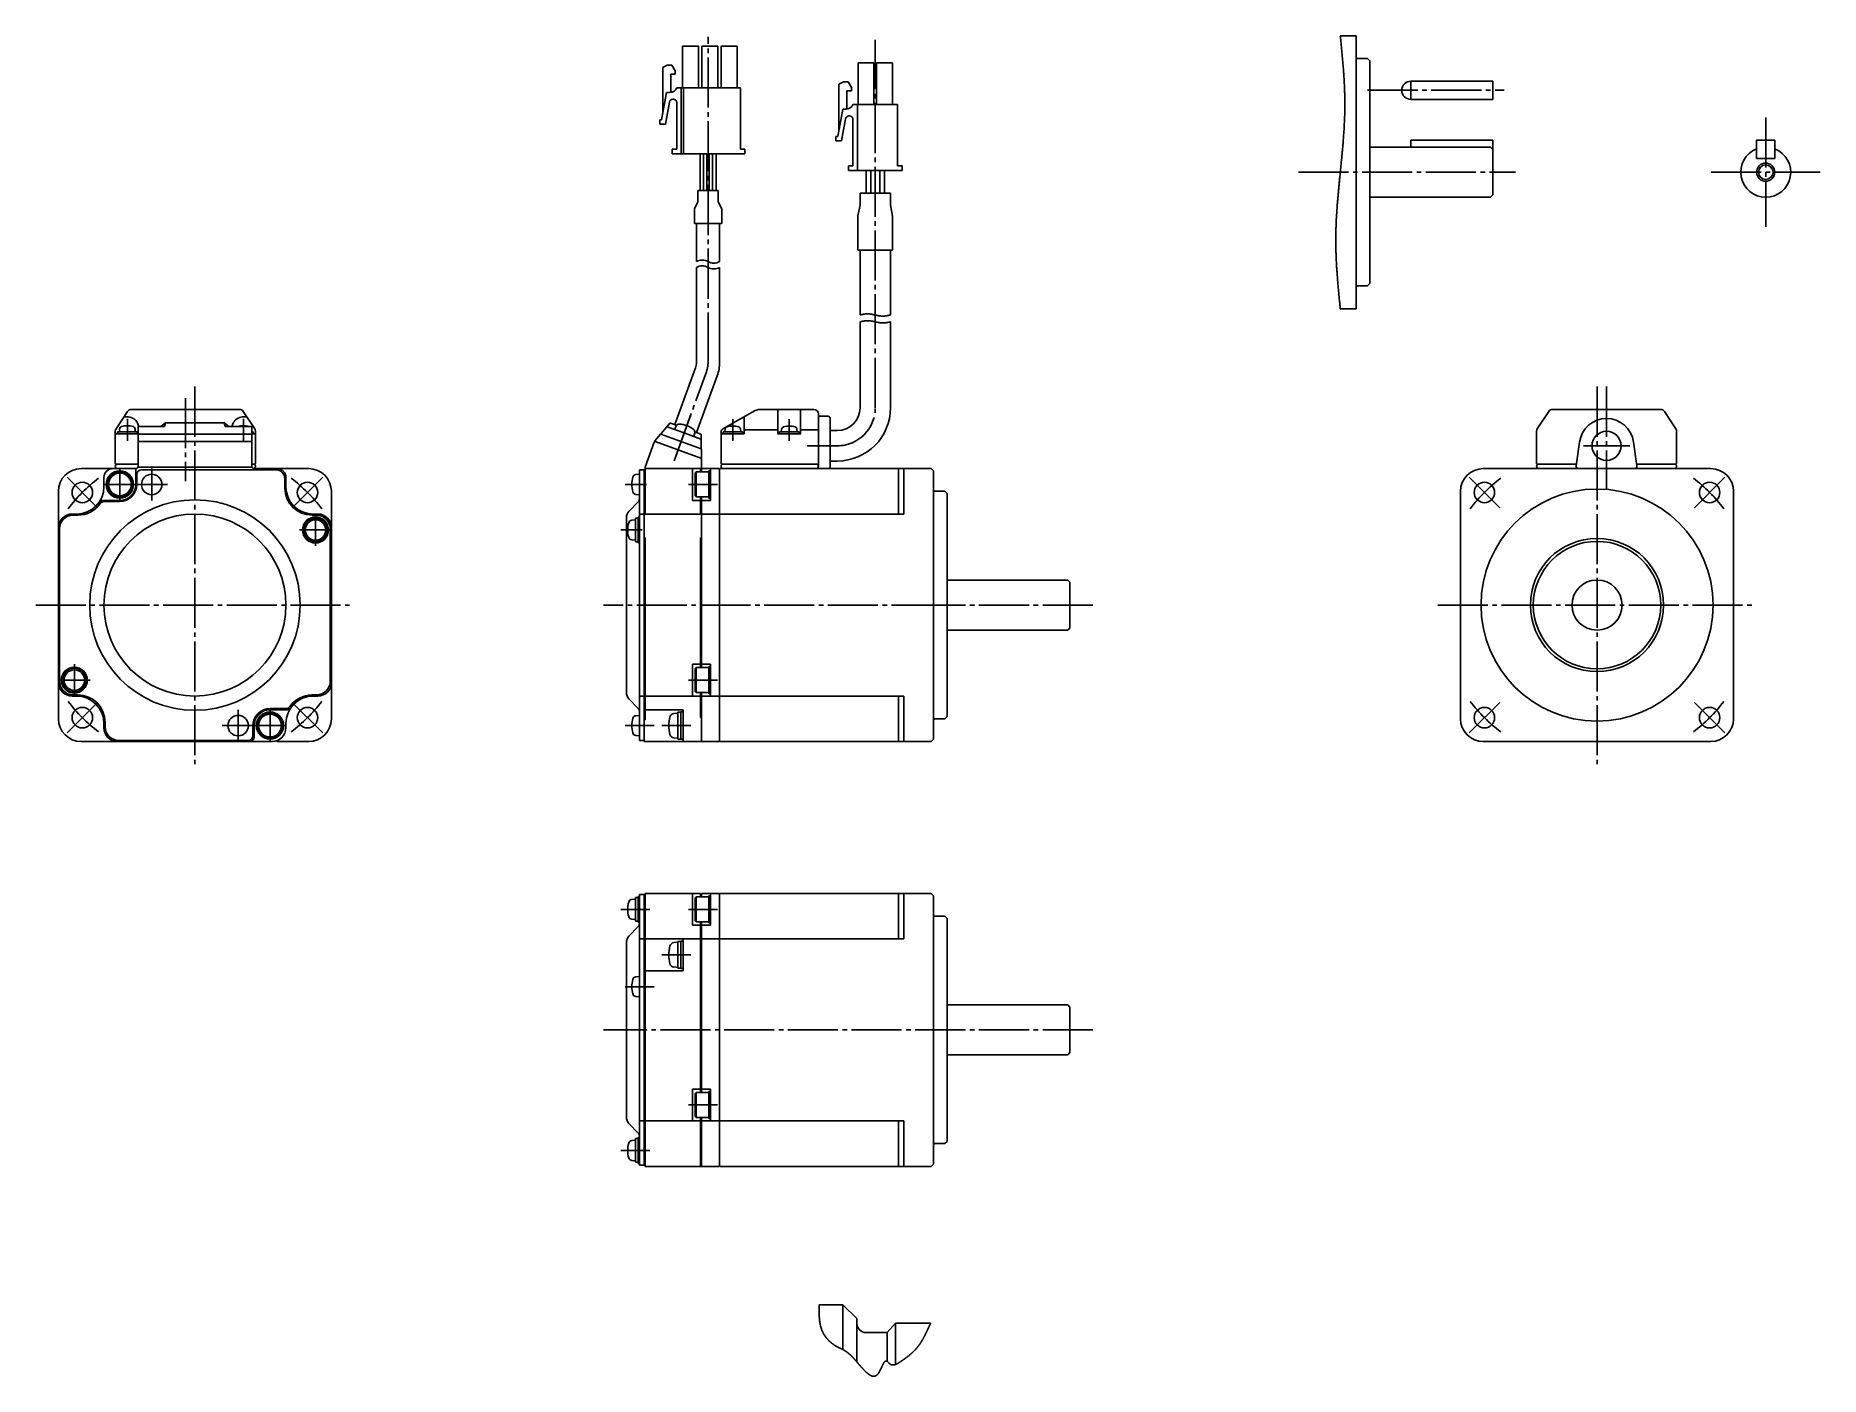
# Model space of a CAD drawing. Extents: x -187 to 205, y -171 to 124.
import ezdxf

# ---------------------------------------------------------------- set-up
doc = ezdxf.new("R2010")
doc.units = 0
doc.linetypes.add('DASH_CENTER', pattern=[14, 11, -1, 1, -1])
doc.layers.get('0').update_dxf_attribs({"linetype": 'CONTINUOUS'})

msp = doc.modelspace()

# ---------------------------------------------------------------- linework, layer by layer
at = {"color": 1, "linetype": 'DASH_CENTER'}
for p, q in [((-39.48, 51.83), (-39.48, 123.42)), ((-2.73, 41.85), (-2.73, 122.7)), ((105.49, 111.64), (135.49, 111.64)), ((192.99, 105.64), (192.99, 81.64)), ((90.29, 93.64), (137.99, 93.64)), ((180.99, 93.64), (204.99, 93.64)), ((-46.96, 30.23), (-39.85, 49.77)), ((-154.36, 44), (-154.36, 25.75)), ((-152.26, 46.5), (-152.26, -36.5)), ((155.91, 46.5), (155.91, -36.5)), ((158.01, 46.5), (158.01, 23.91)), ((-167.11, 34.6), (-167.11, 39.4)), ((-141.61, 39.4), (-141.61, 34.6)), ((-46.96, 30.23), (-43.3, 40.29)), ((-34.03, 34.6), (-34.03, 39.35)), ((-21.63, 34.6), (-21.63, 39.35)), ((-17.73, 33.5), (-11.08, 33.5)), ((152.91, 33.5), (163.11, 33.5)), ((-168.76, 28.6), (-168.76, 21.4)), ((-161.76, 21.5), (-161.76, 28.5)), ((-180.37, 26.61), (-173.65, 19.89)), ((-165.16, 25), (-172.36, 25)), ((-165.26, 25), (-158.26, 25)), ((-124.15, 26.61), (-130.87, 19.89)), ((-57.73, 25), (-53.03, 25)), ((-43.81, 25), (-37.43, 25)), ((134.52, 19.89), (127.81, 26.61)), ((184.02, 26.61), (177.3, 19.89)), ((-125.76, 11.5), (-125.76, 18.5)), ((-129.26, 15), (-122.26, 15)), ((-58.63, 15), (-53.93, 15)), ((-187.26, -1.5), (-117.26, -1.5)), ((11.87, -1.5), (-62.43, -1.5)), ((45.07, -1.5), (11.87, -1.5)), ((120.91, -1.5), (162.91, -1.5)), ((162.91, -1.5), (190.91, -1.5)), ((-178.76, -21.5), (-178.76, -14.5)), ((-182.26, -18), (-175.26, -18)), ((-43.81, -18), (-37.43, -18)), ((-173.65, -22.89), (-180.37, -29.61)), ((-130.87, -22.89), (-124.15, -29.61)), ((134.52, -22.89), (127.81, -29.61)), ((184.02, -29.61), (177.3, -22.89)), ((-142.76, -31.5), (-142.76, -24.5)), ((-135.76, -24.4), (-135.76, -31.6)), ((-146.26, -28), (-139.26, -28)), ((-132.16, -28), (-139.36, -28)), ((-57.73, -28), (-51.35, -28)), ((-49.63, -28), (-43.25, -28)), ((-58.63, -68.38), (-52.25, -68.38)), ((-43.81, -68.38), (-37.43, -68.38)), ((-49.63, -78.38), (-43.25, -78.38)), ((-57.73, -85.38), (-51.35, -85.38)), ((45.07, -94.88), (-62.43, -94.88)), ((-43.81, -111.38), (-37.43, -111.38)), ((-58.63, -121.38), (-52.25, -121.38))]:
    msp.add_line(p, q, dxfattribs=at)
at = {"color": 7, "linetype": 'CONTINUOUS'}
for p, q in [((99.49, 123.64), (102.99, 123.64)), ((102.99, 123.64), (102.99, 63.64)), ((-41.61, 121.37), (-45.11, 121.37)), ((-45.11, 121.37), (-45.11, 112.17)), ((-41.61, 112.17), (-41.61, 121.37)), ((-40.86, 112.17), (-40.86, 121.37)), ((-40.86, 121.37), (-37.36, 121.37)), ((-37.36, 121.37), (-37.36, 112.17)), ((-36.61, 121.37), (-36.61, 112.17)), ((-33.11, 121.37), (-36.61, 121.37)), ((-33.11, 112.17), (-33.11, 121.37)), ((-6.51, 108.5), (-6.51, 117.7)), ((-6.51, 117.7), (-3.01, 117.7)), ((-3.01, 117.7), (-3.01, 108.5)), ((-2.46, 108.5), (-2.46, 117.7)), ((-2.46, 117.7), (1.04, 117.7)), ((1.04, 117.7), (1.04, 108.5)), ((103.29, 118.64), (105.49, 118.64)), ((105.49, 118.64), (105.99, 118.14)), ((105.99, 118.14), (105.99, 69.14)), ((-48.44, 117.17), (-49.44, 116.67)), ((-49.44, 106.54), (-49.44, 116.67)), ((-48.44, 117.17), (-47.44, 117.17)), ((-47.69, 111.17), (-47.69, 115.17)), ((-47.69, 115.17), (-46.69, 115.17)), ((-47.44, 117.17), (-46.69, 115.92)), ((-46.69, 115.92), (-46.69, 115.17)), ((-49.69, 105.17), (-48.6, 111.17)), ((-47.86, 111.17), (-48.6, 111.17)), ((-46.36, 112.17), (-42.86, 112.17)), ((-45.36, 112.17), (-45.36, 97.67)), ((-44.86, 97.67), (-44.86, 112.17)), ((-42.86, 112.17), (-41.61, 112.17)), ((-40.86, 112.17), (-41.61, 112.17)), ((-37.36, 112.17), (-40.86, 112.17)), ((-32.36, 112.17), (-37.36, 112.17)), ((-32.36, 112.17), (-32.36, 98.67)), ((-9.72, 113.5), (-10.72, 113)), ((-10.72, 102.88), (-10.72, 113)), ((-9.72, 113.5), (-8.72, 113.5)), ((-8.97, 111.5), (-7.97, 111.5)), ((-8.97, 107.5), (-8.97, 111.5)), ((-8.72, 113.5), (-7.97, 112.25)), ((-7.97, 112.25), (-7.97, 111.5)), ((114.99, 113.64), (132.99, 113.64)), ((114.99, 113.64), (114.99, 109.64)), ((132.99, 109.64), (132.99, 113.64)), ((-47.97, 109.05), (-48.86, 104.17)), ((-47.23, 109.67), (-47.11, 109.67)), ((-46.36, 98.67), (-46.36, 108.92)), ((-10.97, 101.5), (-9.88, 107.5)), ((-9.13, 107.5), (-9.88, 107.5)), ((-8.51, 106), (-8.38, 106)), ((2.17, 108.5), (-7.63, 108.5)), ((-6.63, 108.5), (-6.63, 94)), ((2.17, 108.5), (2.17, 95)), ((114.99, 109.64), (132.99, 109.64)), ((-49.69, 105.17), (-50.11, 105.17)), ((-50.11, 105.17), (-50.11, 104.17)), ((-50.11, 104.17), (-48.86, 104.17)), ((-9.25, 105.38), (-10.13, 100.5)), ((-7.63, 95), (-7.63, 105.25)), ((-47.36, 98.67), (-47.36, 97.67)), ((-46.36, 98.67), (-47.36, 98.67)), ((-45.36, 97.67), (-45.36, 98.67)), ((-31.36, 98.67), (-32.36, 98.67)), ((-31.36, 97.67), (-31.36, 98.67)), ((-11.38, 101.5), (-11.38, 100.5)), ((-10.97, 101.5), (-11.38, 101.5)), ((-11.38, 100.5), (-10.13, 100.5)), ((105.99, 99.14), (132.49, 99.14)), ((114.99, 100.64), (114.99, 99.14)), ((132.99, 100.64), (114.99, 100.64)), ((132.49, 99.14), (132.99, 98.64)), ((132.99, 100.64), (132.99, 88.64)), ((190.99, 100.64), (190.99, 96.64)), ((194.99, 100.64), (190.99, 100.64)), ((194.99, 100.64), (194.99, 96.64)), ((-47.36, 97.67), (-46.66, 97.67)), ((-46.66, 97.67), (-45.36, 97.67)), ((-45.36, 97.67), (-45.36, 97.67)), ((-31.36, 97.67), (-45.36, 97.67)), ((-41.23, 89.59), (-41.23, 97.67)), ((-40.48, 89.59), (-40.48, 97.67)), ((-39.73, 89.59), (-39.73, 97.67)), ((-39.23, 89.59), (-39.23, 97.67)), ((-38.48, 89.59), (-38.48, 97.67)), ((-37.73, 89.59), (-37.73, 97.67)), ((-8.63, 95), (-8.63, 94)), ((-7.63, 95), (-8.63, 95)), ((3.17, 95), (2.17, 95)), ((3.17, 94), (3.17, 95)), ((194.99, 96.64), (190.99, 96.64)), ((-8.63, 94), (3.17, 94)), ((-4.73, 94), (-4.73, 89)), ((-3.73, 94), (-3.73, 89)), ((-2.73, 94), (-2.73, 89)), ((-1.73, 94), (-1.73, 89)), ((-0.73, 94), (-0.73, 89)), ((-41.73, 87.09), (-42.48, 85.59)), ((-41.73, 89.59), (-37.23, 89.59)), ((-41.73, 89.59), (-41.73, 87.09)), ((-37.23, 87.09), (-37.23, 89.59)), ((-37.23, 87.09), (-36.48, 85.59)), ((-6.08, 86.43), (-6.53, 84)), ((0.62, 89), (-6.08, 89)), ((-6.08, 89), (-6.08, 86.43)), ((0.62, 86.43), (0.62, 89)), ((1.07, 84), (0.62, 86.43)), ((132.49, 88.14), (105.99, 88.14)), ((132.99, 88.64), (132.49, 88.14)), ((-42.48, 85.59), (-42.48, 82.34)), ((-36.48, 85.59), (-36.48, 82.34)), ((-6.53, 84), (-6.53, 76.5)), ((1.07, 76.5), (1.07, 84)), ((-42.48, 82.34), (-36.48, 82.34)), ((-42.03, 82.34), (-42.03, 73.99)), ((-36.93, 73.99), (-36.93, 82.34)), ((-6.53, 76.5), (1.07, 76.5)), ((-6.08, 76.5), (-6.08, 62.25)), ((0.62, 62.25), (0.62, 76.5)), ((-42.03, 51.83), (-42.03, 72.71)), ((-36.93, 72.71), (-36.93, 51.83)), ((105.49, 68.64), (103.29, 68.64)), ((105.99, 69.14), (105.49, 68.64)), ((99.49, 63.64), (102.99, 63.64)), ((-6.08, 60.75), (-6.08, 41.85)), ((0.62, 41.85), (0.62, 60.75)), ((-46.79, 38.15), (-42.24, 50.65)), ((-42, 36.41), (-37.45, 48.9)), ((-169.59, 37.25), (-167.06, 41.05)), ((-167.85, 39.87), (-167.11, 39.87)), ((-166.22, 41.5), (-164.61, 41.5)), ((-164.61, 41.5), (-154.36, 41.5)), ((-154.36, 41.5), (-144.11, 41.5)), ((-144.11, 41.5), (-142.49, 41.5)), ((-141.66, 41.05), (-139.13, 37.25)), ((-141.61, 39.87), (-140.87, 39.87)), ((-36.12, 37.29), (-29.09, 41.24)), ((-31.53, 36.2), (-31.53, 39.87)), ((-28.11, 41.5), (-16.23, 41.5)), ((-24.13, 36.2), (-24.13, 41.5)), ((-19.13, 41.5), (-19.13, 36.2)), ((-15.23, 40.5), (-15.23, 29)), ((-15.13, 40), (-13.13, 40)), ((-12.63, 39.5), (-12.63, 29)), ((142.78, 37.25), (145.32, 41.05)), ((146.15, 41.5), (169.88, 41.5)), ((170.71, 41.05), (173.25, 37.25)), ((-169.76, 36.7), (-169.76, 36.1)), ((-169.76, 36.1), (-169.76, 29.6)), ((-164.76, 36.1), (-169.66, 36.1)), ((-169.26, 36.6), (-169.26, 36.1)), ((-169.26, 36.6), (-167.11, 36.6)), ((-168.81, 37.19), (-168.86, 36.6)), ((-167.11, 36.6), (-164.96, 36.6)), ((-165.36, 36.6), (-165.41, 37.19)), ((-164.96, 36.1), (-164.96, 36.6)), ((-164.76, 37.51), (-164.76, 36.09)), ((-164.76, 36.09), (-139.76, 36.09)), ((-164.76, 35.89), (-164.76, 34.46)), ((-164.56, 37.71), (-158.93, 37.71)), ((-159.72, 37.71), (-158.72, 38.53)), ((-158.93, 37.71), (-158.72, 38.53)), ((-158.72, 38.53), (-145.8, 38.53)), ((-145.8, 38.53), (-144.8, 37.71)), ((-145.8, 38.53), (-145.59, 37.71)), ((-145.59, 37.71), (-139.96, 37.71)), ((-139.76, 36.09), (-139.76, 37.51)), ((-139.76, 36.6), (-139.46, 36.6)), ((-139.06, 36.1), (-139.76, 36.1)), ((-139.76, 34.46), (-139.76, 35.89)), ((-139.46, 36.1), (-139.46, 36.6)), ((-138.96, 36.1), (-138.96, 36.7)), ((-138.96, 29.6), (-138.96, 36.1)), ((-51.18, 34.57), (-49.95, 36.04)), ((-41, 32.85), (-49.84, 36.07)), ((-48.55, 37.66), (-49.79, 36.19)), ((-47.87, 38.47), (-48.55, 37.66)), ((-48.44, 37.69), (-44.73, 36.34)), ((-47.76, 38.5), (-46.4, 38.01)), ((-46.52, 37.82), (-46.85, 37.11)), ((-44.73, 36.34), (-41.03, 34.99)), ((-42.62, 35.57), (-42.42, 36.33)), ((-42.39, 36.55), (-41.03, 36.06)), ((-40.96, 34.9), (-40.96, 35.96)), ((-36.63, 36.42), (-36.63, 29.5)), ((-36.63, 36.1), (-31.63, 36.1)), ((-36.18, 36.55), (-31.88, 36.55)), ((-36.18, 36.1), (-36.18, 36.55)), ((-35.73, 37.14), (-35.78, 36.55)), ((-32.28, 36.55), (-32.34, 37.14)), ((-31.88, 36.1), (-31.88, 36.55)), ((-31.53, 37), (-24.13, 37)), ((-19.23, 36.1), (-24.03, 36.1)), ((-23.78, 36.1), (-23.78, 36.55)), ((-23.78, 36.55), (-19.48, 36.55)), ((-23.33, 37.14), (-23.38, 36.55)), ((-19.88, 36.55), (-19.94, 37.14)), ((-19.48, 36.1), (-19.48, 36.55)), ((-19.13, 37), (-15.23, 37)), ((-11.08, 36.85), (-12.63, 36.85)), ((142.61, 36.7), (142.61, 29.6)), ((173.41, 29.6), (173.41, 36.7)), ((-164.76, 34.46), (-139.76, 34.46)), ((-164.76, 29), (-164.76, 34.26)), ((-139.76, 34.26), (-139.76, 29)), ((-53.33, 28.79), (-51.34, 34.27)), ((-41.07, 30.75), (-51.14, 34.41)), ((-40.96, 32.98), (-40.96, 34.9)), ((-40.93, 32.76), (-40.93, 30.84)), ((152.07, 34.32), (151.34, 29.07)), ((164.68, 29.07), (163.96, 34.32)), ((-177.26, 28.5), (-170.26, 28.5)), ((-165.26, 28.5), (-170.26, 28.5)), ((-169.66, 29.5), (-164.76, 29.5)), ((-165.26, 25), (-165.26, 28.5)), ((-164.8, 28.79), (-139.71, 28.79)), ((-164.01, 28.25), (-152.26, 28.25)), ((-152.26, 28.25), (-134.51, 28.25)), ((-139.76, 29.5), (-139.06, 29.5)), ((-134.26, 28.5), (-139.26, 28.5)), ((-134.26, 28.5), (-127.26, 28.5)), ((-53.53, 28.25), (-54.53, 28.25)), ((-54.53, 28.25), (-54.53, -31.25)), ((-53.33, 28.25), (-53.53, 28.25)), ((-53.53, 28.25), (-53.53, -31.5)), ((-53.33, 28.5), (-53.33, 28.79)), ((-41.13, 28.5), (-53.33, 28.5)), ((-53.33, 28.5), (-53.33, 18.5)), ((-42.93, 28.5), (-42.93, 21.5)), ((-42.06, 27.75), (-42.31, 27.5)), ((-42.31, 22.5), (-42.31, 27.5)), ((-42.06, 27.75), (-39.31, 27.75)), ((-42.06, 27.75), (-42.06, 22.25)), ((-41.13, 28.5), (-40.93, 28.5)), ((-41.13, 27.75), (-41.13, 28.5)), ((-40.93, 28.5), (-40.93, 30.56)), ((-40.83, 28.5), (-40.93, 28.4)), ((-40.93, 28.5), (-40.93, 28.4)), ((-40.93, 27.75), (-40.93, 28.4)), ((-37.03, 28.5), (-40.83, 28.5)), ((-38.93, 28), (-39.31, 28)), ((-39.31, 22), (-39.31, 28)), ((-38.93, 28.5), (-38.93, 21.5)), ((-36.93, 28.4), (-37.03, 28.5)), ((-36.93, 28.4), (-36.83, 28.5)), ((-36.93, 28.4), (-36.93, -31.4)), ((-36.83, 28.5), (9.57, 28.5)), ((-36.63, 29.5), (-15.23, 29.5)), ((-12.63, 30.15), (-11.08, 30.15)), ((2.37, 18.5), (2.37, 28.5)), ((3.57, 18.5), (3.57, 28.5)), ((9.57, 28.5), (10.07, 28)), ((10.07, -31), (10.07, 28)), ((155.91, 28.5), (130.91, 28.5)), ((142.71, 29.5), (151.4, 29.5)), ((143.11, 28.5), (158.01, 28.5)), ((180.91, 28.5), (155.91, 28.5)), ((158.01, 28.5), (172.91, 28.5)), ((164.62, 29.5), (173.31, 29.5)), ((-172.26, 24.5), (-172.26, 26.5)), ((-165.01, 27.25), (-165.01, 25.05)), ((-132.51, 26.25), (-132.51, 24.25)), ((-132.26, 24.5), (-132.26, 26.5)), ((-54.53, 27.25), (-55.32, 27.18)), ((-182.26, 23.5), (-182.26, 15.5)), ((-168.76, 21.5), (-172.51, 21.5)), ((-172.26, 21.25), (-168.81, 21.25)), ((-122.26, 23.5), (-122.26, 15.5)), ((-56.87, 19.09), (-54.82, 21.21)), ((-55.32, 22.82), (-54.53, 22.75)), ((-42.93, 21.5), (-41.13, 21.5)), ((-42.31, 22.5), (-42.06, 22.25)), ((-39.31, 22.25), (-42.06, 22.25)), ((-41.13, 18.5), (-41.13, 22.25)), ((-40.93, -15.25), (-40.93, 22.25)), ((-38.93, 21.5), (-40.93, 21.5)), ((-38.93, 22), (-39.31, 22)), ((10.37, 23.5), (12.57, 23.5)), ((13.07, 23), (12.57, 23.5)), ((13.07, -26), (13.07, 23)), ((125.91, 23.5), (125.91, -26.5)), ((185.91, -26.5), (185.91, 23.5)), ((-178.26, 18.5), (-179.26, 18.5)), ((-179.01, 18.25), (-178.01, 18.25)), ((-126.51, 18.25), (-125.51, 18.25)), ((-126.26, 18.5), (-125.26, 18.5)), ((-57.43, -20.7), (-57.43, 17.7)), ((-55.43, 17.25), (-56.22, 17.18)), ((-55.43, 17.6), (-54.83, 17.6)), ((-55.43, 12.4), (-55.43, 17.6)), ((-54.83, 17.85), (-54.53, 17.85)), ((-54.83, 12.15), (-54.83, 17.85)), ((-54.53, 18.5), (-53.53, 18.5)), ((-53.53, 18.5), (-40.93, 18.5)), ((-40.93, 18.5), (-36.93, 18.5)), ((-36.93, 18.5), (3.57, 18.5)), ((-182.26, 15.5), (-182.26, -18.5)), ((-182.01, 15.25), (-182.01, -1.5)), ((-122.51, 15.25), (-122.51, -1.5)), ((-122.26, -18.5), (-122.26, 15.5)), ((-56.22, 12.82), (-55.43, 12.75)), ((-54.83, 12.4), (-55.43, 12.4)), ((-54.53, 12.15), (-54.83, 12.15)), ((-53.53, 13.25), (-53.33, 13.25)), ((-53.33, 13.25), (-53.33, -26.75)), ((-41.13, -15.25), (-41.13, 13.25)), ((-41.13, 13.25), (-40.93, 13.25)), ((13.07, 4), (39.57, 4)), ((39.57, 4), (40.07, 3.5)), ((40.07, 3.5), (40.07, -6.5)), ((-182.01, -18.5), (-182.01, -1.5)), ((-122.51, -18.25), (-122.51, -1.5)), ((39.57, -7), (13.07, -7)), ((40.07, -6.5), (39.57, -7)), ((-41.13, -14.5), (-42.93, -14.5)), ((-42.93, -14.5), (-42.93, -21.5)), ((-42.06, -15.25), (-42.31, -15.5)), ((-42.31, -20.5), (-42.31, -15.5)), ((-42.06, -15.25), (-39.31, -15.25)), ((-42.06, -15.25), (-42.06, -20.75)), ((-40.93, -14.5), (-38.93, -14.5)), ((-39.31, -15), (-38.93, -15)), ((-39.31, -21), (-39.31, -15)), ((-38.93, -14.5), (-38.93, -21.5)), ((-182.26, -18.5), (-182.26, -26.5)), ((-122.26, -18.5), (-122.26, -26.5)), ((-178.26, -21.5), (-179.26, -21.5)), ((-179.01, -21.25), (-178.01, -21.25)), ((-125.51, -21.25), (-126.51, -21.25)), ((-126.26, -21.5), (-125.26, -21.5)), ((-54.82, -24.21), (-56.87, -22.09)), ((-53.53, -21.5), (-54.53, -21.5)), ((-41.13, -21.5), (-53.33, -21.5)), ((-42.31, -20.5), (-42.06, -20.75)), ((-39.31, -20.75), (-42.06, -20.75)), ((-41.13, -26.25), (-41.13, -20.75)), ((-40.93, -31.5), (-40.93, -20.75)), ((-36.93, -21.5), (-40.93, -21.5)), ((-39.31, -21), (-38.93, -21)), ((-36.93, -21.5), (3.57, -21.5)), ((2.37, -31.5), (2.37, -21.5)), ((3.57, -21.5), (3.57, -31.5)), ((-172.01, -28.25), (-172.01, -27.25)), ((-135.76, -24.5), (-132, -24.5)), ((-132.25, -24.25), (-135.71, -24.25)), ((-54.53, -25.75), (-55.32, -25.82)), ((-53.53, -26.75), (-53.33, -26.75)), ((-53.33, -24.5), (-44.93, -24.5)), ((-46.13, -25.25), (-46.98, -25.32)), ((-46.13, -25.05), (-45.43, -25.05)), ((-46.13, -25.05), (-46.13, -30.95)), ((-45.43, -25), (-45.43, -31)), ((-45.43, -25), (-44.93, -25)), ((-44.93, -24.5), (-44.93, -31.5)), ((-41.13, -26.25), (-40.93, -26.25)), ((12.57, -26.5), (10.37, -26.5)), ((13.07, -26), (12.57, -26.5)), ((-172.26, -27.5), (-172.26, -28.5)), ((-169.01, -31.25), (-152.26, -31.25)), ((-140.51, -31.25), (-152.26, -31.25)), ((-139.51, -30.25), (-139.51, -28.05)), ((-139.26, -28), (-139.26, -30.5)), ((-132.26, -27.5), (-132.26, -28.5)), ((-55.32, -30.18), (-54.53, -30.25)), ((-54.53, -31.25), (-53.53, -31.25)), ((-46.98, -30.68), (-46.13, -30.75)), ((-45.43, -30.95), (-46.13, -30.95)), ((-44.93, -31), (-45.43, -31)), ((9.57, -31.5), (10.07, -31)), ((-169.26, -31.5), (-177.26, -31.5)), ((-169.26, -31.5), (-135.26, -31.5)), ((-127.26, -31.5), (-134.26, -31.5)), ((-53.53, -31.5), (-44.93, -31.5)), ((-44.93, -31.5), (-40.93, -31.5)), ((-40.93, -31.4), (-40.83, -31.5)), ((-40.83, -31.5), (-37.03, -31.5)), ((-37.03, -31.5), (-36.93, -31.4)), ((-36.93, -31.4), (-36.83, -31.5)), ((-36.83, -31.5), (9.57, -31.5)), ((130.91, -31.5), (155.91, -31.5)), ((155.91, -31.5), (180.91, -31.5)), ((-55.43, -66.13), (-56.22, -66.2)), ((-55.43, -65.78), (-54.83, -65.78)), ((-55.43, -70.98), (-55.43, -65.78)), ((-54.83, -65.53), (-54.53, -65.53)), ((-54.83, -71.23), (-54.83, -65.53)), ((-53.53, -65.13), (-54.53, -65.13)), ((-54.53, -65.13), (-54.53, -124.63)), ((-53.33, -65.13), (-53.53, -65.13)), ((-53.53, -65.13), (-53.53, -124.63)), ((-53.33, -64.88), (-53.33, -124.88)), ((-44.93, -64.88), (-53.33, -64.88)), ((-41.13, -64.88), (-44.93, -64.88)), ((-42.93, -64.88), (-42.93, -71.88)), ((-42.06, -65.63), (-42.31, -65.88)), ((-42.31, -70.88), (-42.31, -65.88)), ((-42.06, -65.63), (-39.31, -65.63)), ((-42.06, -65.63), (-42.06, -71.13)), ((-41.13, -64.88), (-41.13, -65.13)), ((-41.13, -65.63), (-41.13, -65.13)), ((-41.13, -65.13), (-40.93, -65.13)), ((-40.83, -64.88), (-40.93, -64.98)), ((-40.93, -65.63), (-40.93, -64.98)), ((-37.03, -64.88), (-40.83, -64.88)), ((-38.93, -65.38), (-39.31, -65.38)), ((-39.31, -71.38), (-39.31, -65.38)), ((-38.93, -64.88), (-38.93, -71.88)), ((-36.93, -64.98), (-37.03, -64.88)), ((-36.93, -64.98), (-36.83, -64.88)), ((-36.93, -64.98), (-36.93, -124.78)), ((-36.83, -64.88), (9.57, -64.88)), ((2.37, -74.88), (2.37, -64.88)), ((3.57, -74.88), (3.57, -64.88)), ((9.57, -64.88), (10.07, -65.38)), ((10.07, -124.38), (10.07, -65.38)), ((-56.22, -70.56), (-55.43, -70.63)), ((10.37, -69.88), (12.57, -69.88)), ((13.07, -70.38), (12.57, -69.88)), ((13.07, -70.38), (13.07, -119.38)), ((-56.87, -74.29), (-54.81, -72.16)), ((-54.83, -70.98), (-55.43, -70.98)), ((-54.53, -71.23), (-54.83, -71.23)), ((-42.93, -71.88), (-41.13, -71.88)), ((-42.31, -70.88), (-42.06, -71.13)), ((-39.31, -71.13), (-42.06, -71.13)), ((-41.13, -108.63), (-41.13, -71.13)), ((-40.93, -108.63), (-40.93, -71.13)), ((-38.93, -71.88), (-40.93, -71.88)), ((-38.93, -71.38), (-39.31, -71.38)), ((-57.43, -114.07), (-57.43, -75.68)), ((-54.53, -74.88), (-53.53, -74.88)), ((-53.33, -74.88), (-41.13, -74.88)), ((-46.13, -75.63), (-46.98, -75.7)), ((-46.13, -75.43), (-46.13, -81.33)), ((-46.13, -75.43), (-45.43, -75.43)), ((-45.43, -75.38), (-44.93, -75.38)), ((-45.43, -75.38), (-45.43, -81.38)), ((-44.93, -74.88), (-44.93, -81.88)), ((-40.93, -74.88), (-36.93, -74.88)), ((-36.93, -74.88), (3.57, -74.88)), ((-44.93, -81.88), (-53.33, -81.88)), ((-46.98, -81.05), (-46.13, -81.13)), ((-45.43, -81.33), (-46.13, -81.33)), ((-44.93, -81.38), (-45.43, -81.38)), ((-54.53, -83.13), (-55.32, -83.2)), ((-55.32, -87.56), (-54.53, -87.63)), ((13.07, -89.38), (39.57, -89.38)), ((39.57, -89.38), (40.07, -89.88)), ((40.07, -89.88), (40.07, -99.88)), ((39.57, -100.38), (13.07, -100.38)), ((40.07, -99.88), (39.57, -100.38)), ((-41.13, -107.88), (-42.93, -107.88)), ((-42.93, -107.88), (-42.93, -114.88)), ((-42.06, -108.63), (-42.31, -108.88)), ((-42.31, -113.88), (-42.31, -108.88)), ((-42.06, -108.63), (-39.31, -108.63)), ((-42.06, -108.63), (-42.06, -114.13)), ((-40.93, -107.88), (-38.93, -107.88)), ((-39.31, -108.38), (-38.93, -108.38)), ((-39.31, -114.38), (-39.31, -108.38)), ((-38.93, -107.88), (-38.93, -114.88)), ((-54.81, -117.59), (-56.87, -115.46)), ((-53.53, -114.88), (-54.53, -114.88)), ((-41.13, -114.88), (-53.33, -114.88)), ((-42.31, -113.88), (-42.06, -114.13)), ((-39.31, -114.13), (-42.06, -114.13)), ((-41.13, -124.88), (-41.13, -114.13)), ((-40.93, -124.78), (-40.93, -114.13)), ((-36.93, -114.88), (-40.93, -114.88)), ((-39.31, -114.38), (-38.93, -114.38)), ((-36.93, -114.88), (3.57, -114.88)), ((2.37, -124.88), (2.37, -114.88)), ((3.57, -114.88), (3.57, -124.88)), ((-55.43, -119.13), (-56.22, -119.2)), ((-55.43, -123.98), (-55.43, -118.78)), ((-55.43, -118.78), (-54.83, -118.78)), ((-54.83, -124.23), (-54.83, -118.53)), ((-54.83, -118.53), (-54.53, -118.53)), ((12.57, -119.88), (10.37, -119.88)), ((13.07, -119.38), (12.57, -119.88)), ((-56.22, -123.56), (-55.43, -123.63)), ((-54.83, -123.98), (-55.43, -123.98)), ((-54.53, -124.23), (-54.83, -124.23)), ((-54.53, -124.63), (-53.53, -124.63)), ((-53.53, -124.63), (-53.33, -124.63)), ((-53.33, -124.88), (-41.13, -124.88)), ((-40.93, -124.88), (-41.13, -124.88)), ((-40.93, -124.78), (-40.93, -124.88)), ((-40.93, -124.78), (-40.83, -124.88)), ((-40.83, -124.88), (-37.03, -124.88)), ((-37.03, -124.88), (-36.93, -124.78)), ((-36.93, -124.78), (-36.83, -124.88)), ((-36.83, -124.88), (9.57, -124.88)), ((9.57, -124.88), (10.07, -124.38)), ((-9.88, -155.32), (-15.05, -155.32)), ((-9.88, -155.32), (-6.76, -158.32)), ((-9.88, -165.12), (-9.88, -155.32)), ((-6.76, -167.86), (-6.76, -158.32)), ((-0.11, -161.39), (1.75, -159.36)), ((9.42, -159.36), (1.75, -159.36)), ((1.75, -168.4), (1.75, -159.36)), ((-4.76, -161.39), (-0.11, -161.39)), ((-0.11, -161.39), (-0.11, -167.71))]:
    msp.add_line(p, q, dxfattribs=at)
at = {"color": 2}
for points in [[(99.49, 63.64, 0), (99.46, 63.91, 0), (99.43, 64.17, 0), (99.41, 64.44, 0), (99.38, 64.71, 0), (99.35, 64.98, 0), (99.33, 65.25, 0), (99.3, 65.52, 0), (99.27, 65.79, 0), (99.25, 66.06, 0), (99.22, 66.33, 0), (99.19, 66.6, 0), (99.17, 66.87, 0), (99.14, 67.13, 0), (99.12, 67.4, 0), (99.09, 67.67, 0), (99.07, 67.94, 0), (99.04, 68.21, 0), (99.02, 68.48, 0), (98.99, 68.75, 0), (98.97, 69.02, 0), (98.95, 69.29, 0), (98.92, 69.56, 0), (98.9, 69.83, 0), (98.88, 70.09, 0), (98.86, 70.36, 0), (98.84, 70.63, 0), (98.82, 70.9, 0), (98.8, 71.17, 0), (98.78, 71.44, 0), (98.76, 71.71, 0), (98.74, 71.98, 0), (98.72, 72.25, 0), (98.7, 72.52, 0), (98.68, 72.78, 0), (98.67, 73.05, 0), (98.65, 73.32, 0), (98.64, 73.59, 0), (98.62, 73.86, 0), (98.61, 74.13, 0), (98.59, 74.4, 0), (98.58, 74.67, 0), (98.57, 74.94, 0), (98.56, 75.21, 0), (98.55, 75.48, 0), (98.54, 75.74, 0), (98.53, 76.01, 0), (98.52, 76.28, 0), (98.51, 76.55, 0), (98.51, 76.82, 0), (98.5, 77.09, 0), (98.5, 77.36, 0), (98.49, 77.63, 0), (98.49, 77.9, 0), (98.49, 78.17, 0), (98.49, 78.43, 0), (98.49, 78.7, 0), (98.49, 78.97, 0), (98.49, 79.24, 0), (98.49, 79.51, 0), (98.49, 79.78, 0), (98.5, 80.05, 0), (98.5, 80.32, 0), (98.51, 80.59, 0), (98.52, 80.86, 0), (98.53, 81.13, 0), (98.53, 81.39, 0), (98.54, 81.66, 0), (98.55, 81.93, 0), (98.56, 82.2, 0), (98.58, 82.47, 0), (98.59, 82.74, 0), (98.6, 83.01, 0), (98.61, 83.28, 0), (98.63, 83.55, 0), (98.64, 83.82, 0), (98.66, 84.09, 0), (98.68, 84.35, 0), (98.69, 84.62, 0), (98.71, 84.89, 0), (98.73, 85.16, 0), (98.75, 85.43, 0), (98.77, 85.7, 0), (98.79, 85.97, 0), (98.81, 86.24, 0), (98.83, 86.51, 0), (98.85, 86.78, 0), (98.87, 87.04, 0), (98.89, 87.31, 0), (98.91, 87.58, 0), (98.94, 87.85, 0), (98.96, 88.12, 0), (98.98, 88.39, 0), (99.01, 88.66, 0), (99.03, 88.93, 0), (99.06, 89.2, 0), (99.08, 89.47, 0), (99.1, 89.74, 0), (99.13, 90, 0), (99.16, 90.27, 0), (99.18, 90.54, 0), (99.21, 90.81, 0), (99.23, 91.08, 0), (99.26, 91.35, 0), (99.29, 91.62, 0), (99.31, 91.89, 0), (99.34, 92.16, 0), (99.37, 92.43, 0), (99.39, 92.69, 0), (99.42, 92.96, 0), (99.45, 93.23, 0), (99.47, 93.5, 0), (99.5, 93.77, 0), (99.53, 94.04, 0), (99.55, 94.31, 0), (99.58, 94.58, 0), (99.61, 94.85, 0), (99.63, 95.12, 0), (99.66, 95.39, 0), (99.69, 95.65, 0), (99.71, 95.92, 0), (99.74, 96.19, 0), (99.77, 96.46, 0), (99.79, 96.73, 0), (99.82, 97, 0), (99.84, 97.27, 0), (99.87, 97.54, 0), (99.89, 97.81, 0), (99.92, 98.08, 0), (99.94, 98.35, 0), (99.97, 98.61, 0), (99.99, 98.88, 0), (100.01, 99.15, 0), (100.04, 99.42, 0), (100.06, 99.69, 0), (100.08, 99.96, 0), (100.1, 100.23, 0), (100.12, 100.5, 0), (100.14, 100.77, 0), (100.17, 101.04, 0), (100.19, 101.31, 0), (100.21, 101.57, 0), (100.22, 101.84, 0), (100.24, 102.11, 0), (100.26, 102.38, 0), (100.28, 102.65, 0), (100.3, 102.92, 0), (100.31, 103.19, 0), (100.33, 103.46, 0), (100.34, 103.73, 0), (100.36, 104, 0), (100.37, 104.26, 0), (100.38, 104.53, 0), (100.4, 104.8, 0), (100.41, 105.07, 0), (100.42, 105.34, 0), (100.43, 105.61, 0), (100.44, 105.88, 0), (100.45, 106.15, 0), (100.45, 106.42, 0), (100.46, 106.69, 0), (100.47, 106.95, 0), (100.47, 107.22, 0), (100.48, 107.49, 0), (100.48, 107.76, 0), (100.48, 108.03, 0), (100.48, 108.3, 0), (100.49, 108.57, 0), (100.49, 108.84, 0), (100.48, 109.11, 0), (100.48, 109.38, 0), (100.48, 109.65, 0), (100.47, 109.92, 0), (100.47, 110.18, 0), (100.47, 110.45, 0), (100.46, 110.72, 0), (100.45, 110.99, 0), (100.44, 111.26, 0), (100.43, 111.53, 0), (100.42, 111.8, 0), (100.41, 112.07, 0), (100.4, 112.34, 0), (100.39, 112.61, 0), (100.38, 112.87, 0), (100.36, 113.14, 0), (100.35, 113.41, 0), (100.33, 113.68, 0), (100.32, 113.95, 0), (100.3, 114.22, 0), (100.29, 114.49, 0), (100.27, 114.76, 0), (100.25, 115.03, 0), (100.23, 115.3, 0), (100.22, 115.56, 0), (100.2, 115.83, 0), (100.18, 116.1, 0), (100.16, 116.37, 0), (100.14, 116.64, 0), (100.11, 116.91, 0), (100.09, 117.18, 0), (100.07, 117.45, 0), (100.05, 117.72, 0), (100.02, 117.99, 0), (100, 118.25, 0), (99.98, 118.53, 0), (99.95, 118.79, 0), (99.93, 119.06, 0), (99.9, 119.33, 0), (99.88, 119.6, 0), (99.85, 119.87, 0), (99.83, 120.14, 0), (99.8, 120.41, 0), (99.78, 120.68, 0), (99.75, 120.95, 0), (99.73, 121.22, 0), (99.7, 121.48, 0), (99.67, 121.75, 0), (99.65, 122.02, 0), (99.62, 122.29, 0), (99.59, 122.56, 0), (99.57, 122.83, 0), (99.54, 123.1, 0), (99.51, 123.37, 0), (99.49, 123.64, 0)], [(-6.08, 62.25, 0), (-6.05, 62.26, 0), (-6.02, 62.26, 0), (-5.99, 62.27, 0), (-5.96, 62.28, 0), (-5.93, 62.28, 0), (-5.9, 62.29, 0), (-5.87, 62.3, 0), (-5.84, 62.3, 0), (-5.81, 62.31, 0), (-5.78, 62.32, 0), (-5.75, 62.32, 0), (-5.72, 62.33, 0), (-5.69, 62.34, 0), (-5.66, 62.34, 0), (-5.63, 62.35, 0), (-5.6, 62.35, 0), (-5.57, 62.36, 0), (-5.54, 62.37, 0), (-5.51, 62.37, 0), (-5.48, 62.38, 0), (-5.45, 62.38, 0), (-5.42, 62.39, 0), (-5.39, 62.4, 0), (-5.36, 62.4, 0), (-5.33, 62.41, 0), (-5.3, 62.41, 0), (-5.27, 62.42, 0), (-5.24, 62.42, 0), (-5.21, 62.43, 0), (-5.18, 62.43, 0), (-5.15, 62.44, 0), (-5.12, 62.44, 0), (-5.09, 62.45, 0), (-5.06, 62.45, 0), (-5.03, 62.45, 0), (-5, 62.46, 0), (-4.97, 62.46, 0), (-4.94, 62.47, 0), (-4.91, 62.47, 0), (-4.88, 62.47, 0), (-4.85, 62.48, 0), (-4.82, 62.48, 0), (-4.79, 62.48, 0), (-4.76, 62.48, 0), (-4.73, 62.49, 0), (-4.7, 62.49, 0), (-4.67, 62.49, 0), (-4.64, 62.49, 0), (-4.61, 62.49, 0), (-4.58, 62.5, 0), (-4.55, 62.5, 0), (-4.52, 62.5, 0), (-4.49, 62.5, 0), (-4.46, 62.5, 0), (-4.43, 62.5, 0), (-4.4, 62.5, 0), (-4.37, 62.5, 0), (-4.34, 62.5, 0), (-4.31, 62.5, 0), (-4.28, 62.5, 0), (-4.25, 62.5, 0), (-4.22, 62.5, 0), (-4.19, 62.49, 0), (-4.16, 62.49, 0), (-4.13, 62.49, 0), (-4.1, 62.49, 0), (-4.07, 62.49, 0), (-4.04, 62.48, 0), (-4.01, 62.48, 0), (-3.98, 62.48, 0), (-3.95, 62.47, 0), (-3.92, 62.47, 0), (-3.89, 62.47, 0), (-3.86, 62.46, 0), (-3.83, 62.46, 0), (-3.8, 62.46, 0), (-3.77, 62.45, 0), (-3.74, 62.45, 0), (-3.71, 62.44, 0), (-3.68, 62.44, 0), (-3.65, 62.43, 0), (-3.62, 62.43, 0), (-3.59, 62.43, 0), (-3.56, 62.42, 0), (-3.53, 62.41, 0), (-3.5, 62.41, 0), (-3.47, 62.4, 0), (-3.44, 62.4, 0), (-3.41, 62.39, 0), (-3.38, 62.39, 0), (-3.35, 62.38, 0), (-3.32, 62.38, 0), (-3.29, 62.37, 0), (-3.26, 62.36, 0), (-3.23, 62.36, 0), (-3.2, 62.35, 0), (-3.17, 62.35, 0), (-3.14, 62.34, 0), (-3.11, 62.33, 0), (-3.08, 62.33, 0), (-3.05, 62.32, 0), (-3.02, 62.31, 0), (-2.99, 62.31, 0), (-2.96, 62.3, 0), (-2.93, 62.29, 0), (-2.9, 62.29, 0), (-2.87, 62.28, 0), (-2.84, 62.27, 0), (-2.81, 62.27, 0), (-2.78, 62.26, 0), (-2.75, 62.25, 0), (-2.72, 62.25, 0), (-2.69, 62.24, 0), (-2.66, 62.23, 0), (-2.63, 62.23, 0), (-2.6, 62.22, 0), (-2.57, 62.21, 0), (-2.54, 62.21, 0), (-2.51, 62.2, 0), (-2.48, 62.19, 0), (-2.45, 62.19, 0), (-2.42, 62.18, 0), (-2.39, 62.17, 0), (-2.36, 62.17, 0), (-2.33, 62.16, 0), (-2.3, 62.15, 0), (-2.27, 62.15, 0), (-2.24, 62.14, 0), (-2.21, 62.14, 0), (-2.18, 62.13, 0), (-2.15, 62.12, 0), (-2.12, 62.12, 0), (-2.09, 62.11, 0), (-2.06, 62.11, 0), (-2.03, 62.1, 0), (-2, 62.1, 0), (-1.97, 62.09, 0), (-1.94, 62.09, 0), (-1.91, 62.08, 0), (-1.88, 62.08, 0), (-1.85, 62.07, 0), (-1.82, 62.07, 0), (-1.79, 62.06, 0), (-1.76, 62.06, 0), (-1.73, 62.05, 0), (-1.7, 62.05, 0), (-1.67, 62.04, 0), (-1.64, 62.04, 0), (-1.61, 62.04, 0), (-1.58, 62.03, 0), (-1.55, 62.03, 0), (-1.52, 62.03, 0), (-1.49, 62.02, 0), (-1.46, 62.02, 0), (-1.43, 62.02, 0), (-1.4, 62.01, 0), (-1.37, 62.01, 0), (-1.34, 62.01, 0), (-1.31, 62.01, 0), (-1.28, 62.01, 0), (-1.25, 62, 0), (-1.22, 62, 0), (-1.19, 62, 0), (-1.16, 62, 0), (-1.13, 62, 0), (-1.1, 62, 0), (-1.07, 62, 0), (-1.04, 62, 0), (-1.01, 62, 0), (-0.98, 62, 0), (-0.95, 62, 0), (-0.92, 62, 0), (-0.89, 62, 0), (-0.86, 62.01, 0), (-0.83, 62.01, 0), (-0.8, 62.01, 0), (-0.77, 62.01, 0), (-0.74, 62.01, 0), (-0.71, 62.02, 0), (-0.68, 62.02, 0), (-0.65, 62.02, 0), (-0.62, 62.02, 0), (-0.59, 62.03, 0), (-0.56, 62.03, 0), (-0.53, 62.03, 0), (-0.5, 62.04, 0), (-0.47, 62.04, 0), (-0.44, 62.05, 0), (-0.41, 62.05, 0), (-0.38, 62.05, 0), (-0.35, 62.06, 0), (-0.32, 62.06, 0), (-0.29, 62.07, 0), (-0.26, 62.07, 0), (-0.23, 62.08, 0), (-0.2, 62.08, 0), (-0.17, 62.09, 0), (-0.14, 62.09, 0), (-0.11, 62.1, 0), (-0.08, 62.1, 0), (-0.05, 62.11, 0), (-0.02, 62.12, 0), (0.01, 62.12, 0), (0.04, 62.13, 0), (0.07, 62.13, 0), (0.1, 62.14, 0), (0.13, 62.15, 0), (0.16, 62.15, 0), (0.19, 62.16, 0), (0.23, 62.16, 0), (0.26, 62.17, 0), (0.29, 62.18, 0), (0.32, 62.18, 0), (0.35, 62.19, 0), (0.38, 62.2, 0), (0.41, 62.2, 0), (0.44, 62.21, 0), (0.47, 62.22, 0), (0.5, 62.22, 0), (0.53, 62.23, 0), (0.56, 62.24, 0), (0.59, 62.24, 0), (0.62, 62.25, 0)], [(-6.08, 60.75, 0), (-6.05, 60.76, 0), (-6.02, 60.76, 0), (-5.99, 60.77, 0), (-5.96, 60.78, 0), (-5.93, 60.78, 0), (-5.9, 60.79, 0), (-5.87, 60.8, 0), (-5.84, 60.8, 0), (-5.81, 60.81, 0), (-5.78, 60.82, 0), (-5.75, 60.82, 0), (-5.72, 60.83, 0), (-5.69, 60.84, 0), (-5.66, 60.84, 0), (-5.63, 60.85, 0), (-5.6, 60.85, 0), (-5.57, 60.86, 0), (-5.54, 60.87, 0), (-5.51, 60.87, 0), (-5.48, 60.88, 0), (-5.45, 60.88, 0), (-5.42, 60.89, 0), (-5.39, 60.9, 0), (-5.36, 60.9, 0), (-5.33, 60.91, 0), (-5.3, 60.91, 0), (-5.27, 60.92, 0), (-5.24, 60.92, 0), (-5.21, 60.93, 0), (-5.18, 60.93, 0), (-5.15, 60.94, 0), (-5.12, 60.94, 0), (-5.09, 60.95, 0), (-5.06, 60.95, 0), (-5.03, 60.95, 0), (-5, 60.96, 0), (-4.97, 60.96, 0), (-4.94, 60.97, 0), (-4.91, 60.97, 0), (-4.88, 60.97, 0), (-4.85, 60.98, 0), (-4.82, 60.98, 0), (-4.79, 60.98, 0), (-4.76, 60.98, 0), (-4.73, 60.99, 0), (-4.7, 60.99, 0), (-4.67, 60.99, 0), (-4.64, 60.99, 0), (-4.61, 60.99, 0), (-4.58, 61, 0), (-4.55, 61, 0), (-4.52, 61, 0), (-4.49, 61, 0), (-4.46, 61, 0), (-4.43, 61, 0), (-4.4, 61, 0), (-4.37, 61, 0), (-4.34, 61, 0), (-4.31, 61, 0), (-4.28, 61, 0), (-4.25, 61, 0), (-4.22, 61, 0), (-4.19, 60.99, 0), (-4.16, 60.99, 0), (-4.13, 60.99, 0), (-4.1, 60.99, 0), (-4.07, 60.99, 0), (-4.04, 60.98, 0), (-4.01, 60.98, 0), (-3.98, 60.98, 0), (-3.95, 60.97, 0), (-3.92, 60.97, 0), (-3.89, 60.97, 0), (-3.86, 60.96, 0), (-3.83, 60.96, 0), (-3.8, 60.96, 0), (-3.77, 60.95, 0), (-3.74, 60.95, 0), (-3.71, 60.94, 0), (-3.68, 60.94, 0), (-3.65, 60.93, 0), (-3.62, 60.93, 0), (-3.59, 60.93, 0), (-3.56, 60.92, 0), (-3.53, 60.91, 0), (-3.5, 60.91, 0), (-3.47, 60.9, 0), (-3.44, 60.9, 0), (-3.41, 60.89, 0), (-3.38, 60.89, 0), (-3.35, 60.88, 0), (-3.32, 60.88, 0), (-3.29, 60.87, 0), (-3.26, 60.86, 0), (-3.23, 60.86, 0), (-3.2, 60.85, 0), (-3.17, 60.85, 0), (-3.14, 60.84, 0), (-3.11, 60.83, 0), (-3.08, 60.83, 0), (-3.05, 60.82, 0), (-3.02, 60.81, 0), (-2.99, 60.81, 0), (-2.96, 60.8, 0), (-2.93, 60.79, 0), (-2.9, 60.79, 0), (-2.87, 60.78, 0), (-2.84, 60.77, 0), (-2.81, 60.77, 0), (-2.78, 60.76, 0), (-2.75, 60.75, 0), (-2.72, 60.75, 0), (-2.69, 60.74, 0), (-2.66, 60.73, 0), (-2.63, 60.73, 0), (-2.6, 60.72, 0), (-2.57, 60.71, 0), (-2.54, 60.71, 0), (-2.51, 60.7, 0), (-2.48, 60.69, 0), (-2.45, 60.69, 0), (-2.42, 60.68, 0), (-2.39, 60.67, 0), (-2.36, 60.67, 0), (-2.33, 60.66, 0), (-2.3, 60.65, 0), (-2.27, 60.65, 0), (-2.24, 60.64, 0), (-2.21, 60.64, 0), (-2.18, 60.63, 0), (-2.15, 60.62, 0), (-2.12, 60.62, 0), (-2.09, 60.61, 0), (-2.06, 60.61, 0), (-2.03, 60.6, 0), (-2, 60.6, 0), (-1.97, 60.59, 0), (-1.94, 60.59, 0), (-1.91, 60.58, 0), (-1.88, 60.58, 0), (-1.85, 60.57, 0), (-1.82, 60.57, 0), (-1.79, 60.56, 0), (-1.76, 60.56, 0), (-1.73, 60.55, 0), (-1.7, 60.55, 0), (-1.67, 60.54, 0), (-1.64, 60.54, 0), (-1.61, 60.54, 0), (-1.58, 60.53, 0), (-1.55, 60.53, 0), (-1.52, 60.53, 0), (-1.49, 60.52, 0), (-1.46, 60.52, 0), (-1.43, 60.52, 0), (-1.4, 60.51, 0), (-1.37, 60.51, 0), (-1.34, 60.51, 0), (-1.31, 60.51, 0), (-1.28, 60.51, 0), (-1.25, 60.5, 0), (-1.22, 60.5, 0), (-1.19, 60.5, 0), (-1.16, 60.5, 0), (-1.13, 60.5, 0), (-1.1, 60.5, 0), (-1.07, 60.5, 0), (-1.04, 60.5, 0), (-1.01, 60.5, 0), (-0.98, 60.5, 0), (-0.95, 60.5, 0), (-0.92, 60.5, 0), (-0.89, 60.5, 0), (-0.86, 60.51, 0), (-0.83, 60.51, 0), (-0.8, 60.51, 0), (-0.77, 60.51, 0), (-0.74, 60.51, 0), (-0.71, 60.52, 0), (-0.68, 60.52, 0), (-0.65, 60.52, 0), (-0.62, 60.52, 0), (-0.59, 60.53, 0), (-0.56, 60.53, 0), (-0.53, 60.53, 0), (-0.5, 60.54, 0), (-0.47, 60.54, 0), (-0.44, 60.55, 0), (-0.41, 60.55, 0), (-0.38, 60.55, 0), (-0.35, 60.56, 0), (-0.32, 60.56, 0), (-0.29, 60.57, 0), (-0.26, 60.57, 0), (-0.23, 60.58, 0), (-0.2, 60.58, 0), (-0.17, 60.59, 0), (-0.14, 60.59, 0), (-0.11, 60.6, 0), (-0.08, 60.6, 0), (-0.05, 60.61, 0), (-0.02, 60.62, 0), (0.01, 60.62, 0), (0.04, 60.63, 0), (0.07, 60.63, 0), (0.1, 60.64, 0), (0.13, 60.65, 0), (0.16, 60.65, 0), (0.19, 60.66, 0), (0.23, 60.66, 0), (0.26, 60.67, 0), (0.29, 60.68, 0), (0.32, 60.68, 0), (0.35, 60.69, 0), (0.38, 60.7, 0), (0.41, 60.7, 0), (0.44, 60.71, 0), (0.47, 60.72, 0), (0.5, 60.72, 0), (0.53, 60.73, 0), (0.56, 60.74, 0), (0.59, 60.74, 0), (0.62, 60.75, 0)], [(-15.05, -155.32, 0), (-15.05, -155.36, 0), (-15.05, -155.4, 0), (-15.05, -155.44, 0), (-15.05, -155.48, 0), (-15.05, -155.52, 0), (-15.06, -155.56, 0), (-15.06, -155.6, 0), (-15.06, -155.64, 0), (-15.06, -155.68, 0), (-15.06, -155.72, 0), (-15.06, -155.76, 0), (-15.06, -155.8, 0), (-15.06, -155.84, 0), (-15.06, -155.88, 0), (-15.06, -155.93, 0), (-15.06, -155.97, 0), (-15.06, -156.01, 0), (-15.06, -156.05, 0), (-15.06, -156.09, 0), (-15.06, -156.13, 0), (-15.06, -156.17, 0), (-15.06, -156.21, 0), (-15.07, -156.25, 0), (-15.07, -156.29, 0), (-15.07, -156.33, 0), (-15.07, -156.37, 0), (-15.07, -156.41, 0), (-15.07, -156.45, 0), (-15.07, -156.49, 0), (-15.07, -156.53, 0), (-15.07, -156.57, 0), (-15.07, -156.61, 0), (-15.07, -156.66, 0), (-15.07, -156.69, 0), (-15.07, -156.74, 0), (-15.07, -156.78, 0), (-15.07, -156.82, 0), (-15.07, -156.86, 0), (-15.07, -156.9, 0), (-15.07, -156.94, 0), (-15.06, -156.98, 0), (-15.06, -157.02, 0), (-15.06, -157.06, 0), (-15.06, -157.1, 0), (-15.06, -157.14, 0), (-15.06, -157.18, 0), (-15.06, -157.22, 0), (-15.06, -157.26, 0), (-15.06, -157.3, 0), (-15.06, -157.34, 0), (-15.06, -157.38, 0), (-15.06, -157.43, 0), (-15.05, -157.47, 0), (-15.05, -157.51, 0), (-15.05, -157.55, 0), (-15.05, -157.59, 0), (-15.05, -157.63, 0), (-15.05, -157.67, 0), (-15.05, -157.71, 0), (-15.04, -157.75, 0), (-15.04, -157.79, 0), (-15.04, -157.83, 0), (-15.04, -157.87, 0), (-15.04, -157.91, 0), (-15.03, -157.95, 0), (-15.03, -157.99, 0), (-15.03, -158.03, 0), (-15.03, -158.07, 0), (-15.02, -158.11, 0), (-15.02, -158.15, 0), (-15.02, -158.19, 0), (-15.01, -158.23, 0), (-15.01, -158.28, 0), (-15.01, -158.31, 0), (-15, -158.36, 0), (-15, -158.4, 0), (-15, -158.44, 0), (-14.99, -158.48, 0), (-14.99, -158.52, 0), (-14.99, -158.56, 0), (-14.98, -158.6, 0), (-14.98, -158.64, 0), (-14.97, -158.68, 0), (-14.97, -158.72, 0), (-14.96, -158.76, 0), (-14.96, -158.8, 0), (-14.95, -158.84, 0), (-14.95, -158.88, 0), (-14.94, -158.92, 0), (-14.94, -158.96, 0), (-14.93, -159, 0), (-14.93, -159.04, 0), (-14.92, -159.08, 0), (-14.91, -159.12, 0), (-14.91, -159.16, 0), (-14.9, -159.2, 0), (-14.9, -159.24, 0), (-14.89, -159.28, 0), (-14.88, -159.32, 0), (-14.87, -159.36, 0), (-14.87, -159.4, 0), (-14.86, -159.44, 0), (-14.85, -159.48, 0), (-14.85, -159.52, 0), (-14.84, -159.56, 0), (-14.83, -159.6, 0), (-14.82, -159.64, 0), (-14.81, -159.68, 0), (-14.8, -159.72, 0), (-14.79, -159.76, 0), (-14.79, -159.8, 0), (-14.78, -159.84, 0), (-14.77, -159.88, 0), (-14.76, -159.92, 0), (-14.75, -159.96, 0), (-14.74, -160, 0), (-14.73, -160.04, 0), (-14.72, -160.07, 0), (-14.71, -160.12, 0), (-14.7, -160.15, 0), (-14.69, -160.19, 0), (-14.67, -160.23, 0), (-14.66, -160.27, 0), (-14.65, -160.31, 0), (-14.64, -160.35, 0), (-14.63, -160.39, 0), (-14.62, -160.43, 0), (-14.6, -160.47, 0), (-14.59, -160.5, 0), (-14.58, -160.54, 0), (-14.56, -160.58, 0), (-14.55, -160.62, 0), (-14.54, -160.66, 0), (-14.52, -160.7, 0), (-14.51, -160.73, 0), (-14.5, -160.77, 0), (-14.48, -160.81, 0), (-14.47, -160.85, 0), (-14.45, -160.89, 0), (-14.44, -160.92, 0), (-14.42, -160.96, 0), (-14.41, -161, 0), (-14.39, -161.04, 0), (-14.37, -161.07, 0), (-14.36, -161.11, 0), (-14.34, -161.15, 0), (-14.33, -161.19, 0), (-14.31, -161.22, 0), (-14.29, -161.26, 0), (-14.27, -161.29, 0), (-14.26, -161.33, 0), (-14.24, -161.37, 0), (-14.22, -161.41, 0), (-14.2, -161.44, 0), (-14.18, -161.48, 0), (-14.16, -161.51, 0), (-14.15, -161.55, 0), (-14.13, -161.58, 0), (-14.11, -161.62, 0), (-14.09, -161.66, 0), (-14.07, -161.69, 0), (-14.05, -161.73, 0), (-14.03, -161.76, 0), (-14.01, -161.8, 0), (-13.98, -161.83, 0), (-13.96, -161.87, 0), (-13.94, -161.9, 0), (-13.92, -161.93, 0), (-13.9, -161.97, 0), (-13.88, -162, 0), (-13.85, -162.04, 0), (-13.83, -162.07, 0), (-13.81, -162.1, 0), (-13.79, -162.14, 0), (-13.76, -162.17, 0), (-13.74, -162.21, 0), (-13.72, -162.24, 0), (-13.69, -162.27, 0), (-13.67, -162.3, 0), (-13.64, -162.34, 0), (-13.62, -162.37, 0), (-13.6, -162.4, 0), (-13.57, -162.43, 0), (-13.55, -162.47, 0), (-13.52, -162.5, 0), (-13.5, -162.53, 0), (-13.47, -162.56, 0), (-13.45, -162.59, 0), (-13.42, -162.63, 0), (-13.39, -162.66, 0), (-13.37, -162.69, 0), (-13.34, -162.72, 0), (-13.31, -162.75, 0), (-13.29, -162.78, 0), (-13.26, -162.81, 0), (-13.23, -162.84, 0), (-13.21, -162.87, 0), (-13.18, -162.9, 0), (-13.15, -162.93, 0), (-13.12, -162.96, 0), (-13.1, -162.99, 0), (-13.07, -163.02, 0), (-13.04, -163.05, 0), (-13.01, -163.08, 0), (-12.98, -163.11, 0), (-12.95, -163.14, 0), (-12.93, -163.17, 0), (-12.9, -163.2, 0), (-12.87, -163.22, 0), (-12.84, -163.25, 0), (-12.81, -163.28, 0), (-12.78, -163.31, 0), (-12.75, -163.34, 0), (-12.72, -163.37, 0), (-12.69, -163.39, 0), (-12.66, -163.42, 0), (-12.63, -163.45, 0), (-12.6, -163.47, 0), (-12.57, -163.5, 0), (-12.54, -163.53, 0), (-12.51, -163.56, 0), (-12.48, -163.58, 0), (-12.45, -163.61, 0), (-12.41, -163.63, 0), (-12.38, -163.66, 0), (-12.35, -163.69, 0), (-12.32, -163.71, 0), (-12.29, -163.74, 0), (-12.26, -163.76, 0), (-12.22, -163.79, 0), (-12.19, -163.81, 0), (-12.16, -163.84, 0), (-12.13, -163.86, 0), (-12.09, -163.89, 0), (-12.06, -163.91, 0), (-12.03, -163.93, 0), (-12, -163.96, 0), (-11.96, -163.98, 0), (-11.93, -164.01, 0), (-11.9, -164.03, 0), (-11.86, -164.05, 0), (-11.83, -164.07, 0), (-11.8, -164.1, 0), (-11.76, -164.12, 0), (-11.73, -164.14, 0), (-11.7, -164.17, 0), (-11.66, -164.19, 0), (-11.63, -164.21, 0), (-11.59, -164.23, 0), (-11.56, -164.25, 0), (-11.52, -164.28, 0), (-11.49, -164.3, 0), (-11.46, -164.32, 0), (-11.42, -164.34, 0), (-11.39, -164.36, 0), (-11.35, -164.38, 0), (-11.32, -164.4, 0), (-11.28, -164.42, 0), (-11.24, -164.44, 0), (-11.21, -164.46, 0), (-11.17, -164.48, 0), (-11.14, -164.5, 0), (-11.1, -164.52, 0), (-11.07, -164.54, 0), (-11.03, -164.56, 0), (-11, -164.57, 0), (-10.96, -164.59, 0), (-10.92, -164.61, 0), (-10.89, -164.63, 0), (-10.85, -164.65, 0), (-10.81, -164.67, 0), (-10.78, -164.68, 0), (-10.74, -164.7, 0), (-10.71, -164.72, 0), (-10.67, -164.74, 0), (-10.63, -164.75, 0), (-10.6, -164.77, 0), (-10.56, -164.79, 0), (-10.52, -164.81, 0), (-10.49, -164.82, 0), (-10.45, -164.84, 0), (-10.41, -164.86, 0), (-10.38, -164.88, 0), (-10.34, -164.89, 0), (-10.3, -164.91, 0), (-10.27, -164.93, 0), (-10.23, -164.95, 0), (-10.19, -164.96, 0), (-10.16, -164.98, 0), (-10.12, -165, 0), (-10.08, -165.02, 0), (-10.05, -165.03, 0), (-10.01, -165.05, 0), (-9.98, -165.07, 0), (-9.94, -165.09, 0), (-9.9, -165.11, 0), (-9.87, -165.13, 0), (-9.83, -165.15, 0), (-9.8, -165.17, 0), (-9.76, -165.19, 0), (-9.73, -165.21, 0), (-9.69, -165.22, 0), (-9.66, -165.25, 0), (-9.62, -165.27, 0), (-9.59, -165.29, 0), (-9.55, -165.31, 0), (-9.52, -165.33, 0), (-9.48, -165.35, 0), (-9.45, -165.37, 0), (-9.41, -165.39, 0), (-9.38, -165.41, 0), (-9.34, -165.44, 0), (-9.31, -165.46, 0), (-9.28, -165.48, 0), (-9.24, -165.5, 0), (-9.21, -165.53, 0), (-9.17, -165.55, 0), (-9.14, -165.57, 0), (-9.11, -165.59, 0), (-9.07, -165.62, 0), (-9.04, -165.64, 0), (-9.01, -165.66, 0), (-8.97, -165.69, 0), (-8.94, -165.71, 0), (-8.91, -165.74, 0), (-8.88, -165.76, 0), (-8.84, -165.78, 0), (-8.81, -165.81, 0), (-8.78, -165.83, 0), (-8.75, -165.86, 0), (-8.72, -165.88, 0), (-8.68, -165.91, 0), (-8.65, -165.93, 0), (-8.62, -165.96, 0), (-8.59, -165.99, 0), (-8.56, -166.01, 0), (-8.53, -166.04, 0), (-8.49, -166.06, 0), (-8.46, -166.09, 0), (-8.43, -166.12, 0), (-8.4, -166.14, 0), (-8.37, -166.17, 0), (-8.34, -166.19, 0), (-8.31, -166.22, 0), (-8.28, -166.25, 0), (-8.25, -166.28, 0), (-8.22, -166.3, 0), (-8.19, -166.33, 0), (-8.16, -166.36, 0), (-8.13, -166.39, 0), (-8.1, -166.41, 0), (-8.07, -166.44, 0), (-8.04, -166.47, 0), (-8.01, -166.5, 0), (-7.98, -166.53, 0), (-7.95, -166.55, 0), (-7.92, -166.58, 0), (-7.9, -166.61, 0), (-7.87, -166.64, 0), (-7.84, -166.67, 0), (-7.81, -166.7, 0), (-7.78, -166.73, 0), (-7.75, -166.75, 0), (-7.73, -166.78, 0), (-7.7, -166.81, 0), (-7.67, -166.84, 0), (-7.64, -166.87, 0), (-7.61, -166.9, 0), (-7.58, -166.93, 0), (-7.56, -166.96, 0), (-7.53, -166.99, 0), (-7.5, -167.02, 0), (-7.47, -167.05, 0), (-7.45, -167.08, 0), (-7.42, -167.11, 0), (-7.39, -167.14, 0), (-7.36, -167.17, 0), (-7.34, -167.2, 0), (-7.31, -167.23, 0), (-7.28, -167.26, 0), (-7.26, -167.29, 0), (-7.23, -167.32, 0), (-7.2, -167.35, 0), (-7.18, -167.38, 0), (-7.15, -167.41, 0), (-7.12, -167.44, 0), (-7.1, -167.47, 0), (-7.07, -167.5, 0), (-7.04, -167.53, 0), (-7.02, -167.56, 0), (-6.99, -167.59, 0), (-6.96, -167.62, 0), (-6.94, -167.66, 0), (-6.91, -167.69, 0), (-6.88, -167.72, 0), (-6.86, -167.75, 0), (-6.83, -167.78, 0), (-6.8, -167.81, 0), (-6.78, -167.84, 0), (-6.75, -167.87, 0), (-6.72, -167.9, 0), (-6.7, -167.93, 0), (-6.67, -167.96, 0), (-6.65, -167.99, 0), (-6.62, -168.02, 0), (-6.59, -168.06, 0), (-6.57, -168.09, 0), (-6.54, -168.12, 0), (-6.51, -168.15, 0), (-6.49, -168.18, 0), (-6.46, -168.21, 0), (-6.44, -168.24, 0), (-6.41, -168.27, 0), (-6.38, -168.3, 0), (-6.36, -168.33, 0), (-6.33, -168.36, 0), (-6.31, -168.4, 0), (-6.28, -168.43, 0), (-6.25, -168.46, 0), (-6.23, -168.49, 0), (-6.2, -168.52, 0), (-6.17, -168.55, 0), (-6.15, -168.58, 0), (-6.12, -168.61, 0), (-6.1, -168.64, 0), (-6.07, -168.67, 0), (-6.04, -168.7, 0), (-6.02, -168.73, 0), (-5.99, -168.76, 0), (-5.96, -168.79, 0), (-5.94, -168.83, 0), (-5.91, -168.86, 0), (-5.88, -168.89, 0), (-5.86, -168.92, 0), (-5.83, -168.95, 0), (-5.8, -168.98, 0), (-5.78, -169.01, 0), (-5.75, -169.04, 0), (-5.72, -169.07, 0), (-5.7, -169.1, 0), (-5.67, -169.13, 0), (-5.64, -169.16, 0), (-5.61, -169.19, 0), (-5.59, -169.22, 0), (-5.56, -169.25, 0), (-5.53, -169.28, 0), (-5.51, -169.31, 0), (-5.48, -169.34, 0), (-5.45, -169.37, 0), (-5.42, -169.4, 0), (-5.4, -169.43, 0), (-5.37, -169.46, 0), (-5.34, -169.49, 0), (-5.31, -169.52, 0), (-5.29, -169.55, 0), (-5.26, -169.58, 0), (-5.23, -169.61, 0), (-5.2, -169.64, 0), (-5.17, -169.67, 0), (-5.14, -169.7, 0), (-5.12, -169.72, 0), (-5.09, -169.75, 0), (-5.06, -169.78, 0), (-5.03, -169.81, 0), (-5, -169.84, 0), (-4.97, -169.87, 0), (-4.95, -169.9, 0), (-4.92, -169.92, 0), (-4.89, -169.95, 0), (-4.86, -169.98, 0), (-4.83, -170.01, 0), (-4.8, -170.04, 0), (-4.77, -170.06, 0), (-4.74, -170.09, 0), (-4.71, -170.12, 0), (-4.68, -170.15, 0), (-4.65, -170.17, 0), (-4.62, -170.2, 0), (-4.59, -170.22, 0), (-4.56, -170.25, 0), (-4.53, -170.28, 0), (-4.5, -170.3, 0), (-4.47, -170.33, 0), (-4.44, -170.35, 0), (-4.41, -170.38, 0), (-4.37, -170.41, 0), (-4.34, -170.43, 0), (-4.31, -170.46, 0), (-4.28, -170.48, 0), (-4.25, -170.5, 0), (-4.21, -170.53, 0), (-4.18, -170.55, 0), (-4.15, -170.58, 0), (-4.11, -170.6, 0), (-4.08, -170.62, 0), (-4.04, -170.65, 0), (-4.01, -170.67, 0), (-3.97, -170.69, 0), (-3.94, -170.71, 0), (-3.9, -170.74, 0), (-3.87, -170.76, 0), (-3.83, -170.78, 0), (-3.79, -170.8, 0), (-3.76, -170.82, 0), (-3.72, -170.84, 0), (-3.68, -170.86, 0), (-3.65, -170.88, 0), (-3.61, -170.89, 0), (-3.57, -170.91, 0), (-3.53, -170.92, 0), (-3.49, -170.94, 0), (-3.45, -170.95, 0), (-3.42, -170.96, 0), (-3.38, -170.97, 0), (-3.34, -170.99, 0), (-3.3, -170.99, 0), (-3.26, -171, 0), (-3.22, -171, 0), (-3.18, -171.01, 0), (-3.14, -171.01, 0), (-3.1, -171.01, 0), (-3.06, -171.01, 0), (-3.02, -171.01, 0), (-2.98, -171, 0), (-2.94, -171, 0), (-2.9, -170.99, 0), (-2.86, -170.98, 0), (-2.82, -170.97, 0), (-2.78, -170.96, 0), (-2.74, -170.95, 0), (-2.7, -170.93, 0), (-2.66, -170.92, 0), (-2.62, -170.9, 0), (-2.59, -170.88, 0), (-2.55, -170.86, 0), (-2.51, -170.84, 0), (-2.48, -170.82, 0), (-2.44, -170.79, 0), (-2.41, -170.77, 0), (-2.37, -170.75, 0), (-2.34, -170.72, 0), (-2.31, -170.69, 0), (-2.28, -170.67, 0), (-2.25, -170.64, 0), (-2.22, -170.61, 0), (-2.19, -170.58, 0), (-2.17, -170.55, 0), (-2.14, -170.52, 0), (-2.11, -170.49, 0), (-2.09, -170.45, 0), (-2.07, -170.42, 0), (-2.04, -170.39, 0), (-2.02, -170.35, 0), (-2, -170.32, 0), (-1.98, -170.28, 0), (-1.96, -170.25, 0), (-1.94, -170.22, 0), (-1.92, -170.18, 0), (-1.9, -170.14, 0), (-1.88, -170.11, 0), (-1.86, -170.07, 0), (-1.84, -170.03, 0), (-1.82, -170, 0), (-1.8, -169.96, 0), (-1.78, -169.93, 0), (-1.76, -169.89, 0), (-1.75, -169.85, 0), (-1.73, -169.82, 0), (-1.71, -169.78, 0), (-1.69, -169.74, 0), (-1.67, -169.71, 0), (-1.66, -169.67, 0), (-1.64, -169.63, 0), (-1.62, -169.6, 0), (-1.6, -169.56, 0), (-1.59, -169.52, 0), (-1.57, -169.49, 0), (-1.55, -169.45, 0), (-1.53, -169.41, 0), (-1.52, -169.38, 0), (-1.5, -169.34, 0), (-1.48, -169.31, 0), (-1.46, -169.27, 0), (-1.45, -169.23, 0), (-1.43, -169.2, 0), (-1.41, -169.16, 0), (-1.39, -169.12, 0), (-1.38, -169.09, 0), (-1.36, -169.05, 0), (-1.34, -169.02, 0), (-1.32, -168.98, 0), (-1.31, -168.94, 0), (-1.29, -168.91, 0), (-1.27, -168.87, 0), (-1.25, -168.84, 0), (-1.24, -168.8, 0), (-1.22, -168.77, 0), (-1.2, -168.73, 0), (-1.18, -168.69, 0), (-1.16, -168.66, 0), (-1.15, -168.62, 0), (-1.13, -168.59, 0), (-1.11, -168.55, 0), (-1.09, -168.51, 0), (-1.07, -168.47, 0), (-1.06, -168.44, 0), (-1.04, -168.4, 0), (-1.02, -168.36, 0), (-1, -168.33, 0), (-0.98, -168.29, 0), (-0.96, -168.25, 0), (-0.95, -168.21, 0), (-0.93, -168.17, 0), (-0.91, -168.14, 0), (-0.89, -168.1, 0), (-0.87, -168.06, 0), (-0.85, -168.03, 0), (-0.82, -167.99, 0), (-0.8, -167.96, 0), (-0.78, -167.92, 0), (-0.75, -167.89, 0), (-0.72, -167.86, 0), (-0.7, -167.84, 0), (-0.67, -167.81, 0), (-0.63, -167.78, 0), (-0.6, -167.76, 0), (-0.56, -167.74, 0), (-0.53, -167.72, 0), (-0.49, -167.71, 0), (-0.45, -167.7, 0), (-0.41, -167.69, 0), (-0.36, -167.68, 0), (-0.32, -167.68, 0), (-0.28, -167.68, 0), (-0.24, -167.68, 0), (-0.2, -167.69, 0), (-0.16, -167.7, 0), (-0.12, -167.71, 0), (-0.08, -167.73, 0), (-0.05, -167.75, 0), (-0.02, -167.77, 0), (0.01, -167.8, 0), (0.04, -167.82, 0), (0.07, -167.85, 0), (0.1, -167.89, 0), (0.13, -167.92, 0), (0.15, -167.95, 0), (0.18, -167.98, 0), (0.21, -168.01, 0), (0.23, -168.05, 0), (0.26, -168.08, 0), (0.29, -168.11, 0), (0.32, -168.14, 0), (0.34, -168.17, 0), (0.37, -168.2, 0), (0.4, -168.23, 0), (0.43, -168.25, 0), (0.46, -168.28, 0), (0.49, -168.3, 0), (0.53, -168.33, 0), (0.56, -168.35, 0), (0.6, -168.37, 0), (0.63, -168.39, 0), (0.67, -168.41, 0), (0.7, -168.42, 0), (0.74, -168.44, 0), (0.78, -168.45, 0), (0.82, -168.46, 0), (0.86, -168.48, 0), (0.9, -168.49, 0), (0.94, -168.5, 0), (0.98, -168.5, 0), (1.02, -168.51, 0), (1.06, -168.51, 0), (1.11, -168.52, 0), (1.15, -168.52, 0), (1.19, -168.52, 0), (1.23, -168.52, 0), (1.27, -168.52, 0), (1.31, -168.51, 0), (1.35, -168.51, 0), (1.39, -168.5, 0), (1.43, -168.5, 0), (1.47, -168.49, 0), (1.51, -168.48, 0), (1.55, -168.47, 0), (1.59, -168.46, 0), (1.63, -168.45, 0), (1.67, -168.44, 0), (1.71, -168.42, 0), (1.75, -168.41, 0), (1.78, -168.39, 0), (1.82, -168.38, 0), (1.86, -168.36, 0), (1.9, -168.34, 0), (1.93, -168.32, 0), (1.97, -168.31, 0), (2.01, -168.29, 0), (2.04, -168.27, 0), (2.08, -168.25, 0), (2.11, -168.23, 0), (2.15, -168.21, 0), (2.19, -168.19, 0), (2.22, -168.17, 0), (2.26, -168.15, 0), (2.29, -168.13, 0), (2.33, -168.11, 0), (2.36, -168.09, 0), (2.4, -168.06, 0), (2.43, -168.04, 0), (2.47, -168.02, 0), (2.5, -168, 0), (2.53, -167.98, 0), (2.57, -167.96, 0), (2.6, -167.94, 0), (2.64, -167.91, 0), (2.67, -167.89, 0), (2.7, -167.87, 0), (2.74, -167.85, 0), (2.77, -167.82, 0), (2.8, -167.8, 0), (2.84, -167.78, 0), (2.87, -167.76, 0), (2.91, -167.74, 0), (2.94, -167.71, 0), (2.97, -167.69, 0), (3.01, -167.67, 0), (3.04, -167.64, 0), (3.07, -167.62, 0), (3.11, -167.6, 0), (3.14, -167.58, 0), (3.17, -167.55, 0), (3.21, -167.53, 0), (3.24, -167.51, 0), (3.27, -167.48, 0), (3.31, -167.46, 0), (3.34, -167.44, 0), (3.37, -167.41, 0), (3.41, -167.39, 0), (3.44, -167.37, 0), (3.47, -167.34, 0), (3.51, -167.32, 0), (3.54, -167.3, 0), (3.57, -167.28, 0), (3.6, -167.25, 0), (3.64, -167.23, 0), (3.67, -167.21, 0), (3.7, -167.18, 0), (3.74, -167.16, 0), (3.77, -167.13, 0), (3.8, -167.11, 0), (3.83, -167.09, 0), (3.87, -167.06, 0), (3.9, -167.04, 0), (3.93, -167.01, 0), (3.97, -166.99, 0), (4, -166.97, 0), (4.03, -166.94, 0), (4.06, -166.92, 0), (4.1, -166.9, 0), (4.13, -166.87, 0), (4.16, -166.85, 0), (4.19, -166.82, 0), (4.23, -166.8, 0), (4.26, -166.77, 0), (4.29, -166.75, 0), (4.32, -166.72, 0), (4.35, -166.7, 0), (4.39, -166.67, 0), (4.42, -166.65, 0), (4.45, -166.62, 0), (4.48, -166.6, 0), (4.52, -166.57, 0), (4.55, -166.55, 0), (4.58, -166.52, 0), (4.61, -166.5, 0), (4.64, -166.47, 0), (4.67, -166.45, 0), (4.71, -166.42, 0), (4.74, -166.4, 0), (4.77, -166.37, 0), (4.8, -166.35, 0), (4.83, -166.32, 0), (4.86, -166.29, 0), (4.89, -166.27, 0), (4.92, -166.24, 0), (4.96, -166.22, 0), (4.99, -166.19, 0), (5.02, -166.16, 0), (5.05, -166.14, 0), (5.08, -166.11, 0), (5.11, -166.08, 0), (5.14, -166.06, 0), (5.17, -166.03, 0), (5.2, -166, 0), (5.23, -165.98, 0), (5.26, -165.95, 0), (5.29, -165.92, 0), (5.32, -165.9, 0), (5.35, -165.87, 0), (5.38, -165.84, 0), (5.41, -165.81, 0), (5.44, -165.79, 0), (5.47, -165.76, 0), (5.5, -165.73, 0), (5.53, -165.7, 0), (5.56, -165.68, 0), (5.59, -165.65, 0), (5.62, -165.62, 0), (5.65, -165.59, 0), (5.68, -165.56, 0), (5.71, -165.53, 0), (5.74, -165.51, 0), (5.77, -165.48, 0), (5.79, -165.45, 0), (5.82, -165.42, 0), (5.85, -165.39, 0), (5.88, -165.36, 0), (5.91, -165.33, 0), (5.94, -165.3, 0), (5.96, -165.28, 0), (5.99, -165.25, 0), (6.02, -165.22, 0), (6.05, -165.19, 0), (6.08, -165.16, 0), (6.1, -165.13, 0), (6.13, -165.1, 0), (6.16, -165.07, 0), (6.19, -165.04, 0), (6.21, -165.01, 0), (6.24, -164.98, 0), (6.27, -164.95, 0), (6.29, -164.92, 0), (6.32, -164.89, 0), (6.35, -164.86, 0), (6.37, -164.82, 0), (6.4, -164.79, 0), (6.43, -164.76, 0), (6.45, -164.73, 0), (6.48, -164.7, 0), (6.5, -164.67, 0), (6.53, -164.64, 0), (6.56, -164.61, 0), (6.58, -164.58, 0), (6.61, -164.54, 0), (6.63, -164.51, 0), (6.66, -164.48, 0), (6.68, -164.45, 0), (6.71, -164.42, 0), (6.73, -164.38, 0), (6.76, -164.35, 0), (6.78, -164.32, 0), (6.8, -164.29, 0), (6.83, -164.26, 0), (6.85, -164.22, 0), (6.88, -164.19, 0), (6.9, -164.16, 0), (6.92, -164.12, 0), (6.95, -164.09, 0), (6.97, -164.06, 0), (6.99, -164.03, 0), (7.02, -163.99, 0), (7.04, -163.96, 0), (7.06, -163.93, 0), (7.09, -163.89, 0), (7.11, -163.86, 0), (7.13, -163.83, 0), (7.16, -163.79, 0), (7.18, -163.76, 0), (7.2, -163.72, 0), (7.22, -163.69, 0), (7.24, -163.66, 0), (7.27, -163.62, 0), (7.29, -163.59, 0), (7.31, -163.55, 0), (7.33, -163.52, 0), (7.35, -163.49, 0), (7.38, -163.45, 0), (7.4, -163.42, 0), (7.42, -163.38, 0), (7.44, -163.35, 0), (7.46, -163.31, 0), (7.48, -163.28, 0), (7.5, -163.24, 0), (7.52, -163.21, 0), (7.54, -163.17, 0), (7.57, -163.14, 0), (7.59, -163.1, 0), (7.61, -163.07, 0), (7.63, -163.03, 0), (7.65, -163, 0), (7.67, -162.96, 0), (7.69, -162.93, 0), (7.71, -162.89, 0), (7.73, -162.86, 0), (7.75, -162.82, 0), (7.77, -162.79, 0), (7.79, -162.75, 0), (7.81, -162.72, 0), (7.83, -162.68, 0), (7.85, -162.65, 0), (7.87, -162.61, 0), (7.89, -162.57, 0), (7.91, -162.54, 0), (7.92, -162.5, 0), (7.94, -162.47, 0), (7.96, -162.43, 0), (7.98, -162.39, 0), (8, -162.36, 0), (8.02, -162.32, 0), (8.04, -162.29, 0), (8.06, -162.25, 0), (8.08, -162.22, 0), (8.1, -162.18, 0), (8.11, -162.14, 0), (8.13, -162.11, 0), (8.15, -162.07, 0), (8.17, -162.03, 0), (8.19, -162, 0), (8.21, -161.96, 0), (8.23, -161.93, 0), (8.24, -161.89, 0), (8.26, -161.85, 0), (8.28, -161.82, 0), (8.3, -161.78, 0), (8.32, -161.74, 0), (8.33, -161.71, 0), (8.35, -161.67, 0), (8.37, -161.63, 0), (8.39, -161.6, 0), (8.41, -161.56, 0), (8.42, -161.53, 0), (8.44, -161.49, 0), (8.46, -161.45, 0), (8.48, -161.42, 0), (8.49, -161.38, 0), (8.51, -161.34, 0), (8.53, -161.31, 0), (8.55, -161.27, 0), (8.56, -161.23, 0), (8.58, -161.2, 0), (8.6, -161.16, 0), (8.62, -161.12, 0), (8.63, -161.09, 0), (8.65, -161.05, 0), (8.67, -161.01, 0), (8.69, -160.98, 0), (8.7, -160.94, 0), (8.72, -160.9, 0), (8.74, -160.87, 0), (8.75, -160.83, 0), (8.77, -160.79, 0), (8.79, -160.76, 0), (8.81, -160.72, 0), (8.82, -160.68, 0), (8.84, -160.65, 0), (8.86, -160.61, 0), (8.87, -160.57, 0), (8.89, -160.54, 0), (8.91, -160.5, 0), (8.92, -160.46, 0), (8.94, -160.43, 0), (8.96, -160.39, 0), (8.97, -160.35, 0), (8.99, -160.32, 0), (9.01, -160.28, 0), (9.03, -160.24, 0), (9.04, -160.21, 0), (9.06, -160.17, 0), (9.08, -160.13, 0), (9.09, -160.09, 0), (9.11, -160.06, 0), (9.12, -160.02, 0), (9.14, -159.98, 0), (9.16, -159.95, 0), (9.17, -159.91, 0), (9.19, -159.87, 0), (9.21, -159.84, 0), (9.22, -159.8, 0), (9.24, -159.76, 0), (9.26, -159.72, 0), (9.27, -159.69, 0), (9.29, -159.65, 0), (9.31, -159.61, 0), (9.32, -159.58, 0), (9.34, -159.54, 0), (9.36, -159.5, 0), (9.37, -159.47, 0), (9.39, -159.43, 0), (9.41, -159.39, 0), (9.42, -159.35, 0)]]:
    msp.add_polyline3d(points, dxfattribs=at)
at = {"color": 2, "linetype": 'CONTINUOUS'}
msp.add_circle((192.99, 93.64), 2, dxfattribs=at)
at = {"color": 7, "linetype": 'CONTINUOUS'}
for centre, radius in [((192.99, 93.64), 1.6), ((158.01, 33.5), 3.2), ((-168.76, 25), 3), ((-168.76, 25), 2.75), ((-168.76, 25), 2.5), ((-177.01, 23.25), 2.25), ((-161.76, 25), 2.25), ((-127.51, 23.25), 2.25), ((131.16, 23.25), 2.25), ((180.66, 23.25), 2.25), ((-152.26, -1.5), 23.13), ((-152.26, -1.5), 20), ((-125.76, 15), 2.85), ((-125.76, 15), 2.6), ((-125.76, 15), 2.25), ((155.91, -1.5), 14.64), ((155.91, -1.5), 14), ((155.91, -1.5), 5.5), ((-178.76, -18), 2.85), ((-178.76, -18), 2.6), ((-178.76, -18), 2.25), ((-177.01, -26.25), 2.25), ((-142.76, -28), 2.25), ((-135.76, -28), 3), ((-135.76, -28), 2.75), ((-135.76, -28), 2.5), ((-127.51, -26.25), 2.25), ((131.16, -26.25), 2.25), ((180.66, -26.25), 2.25)]:
    msp.add_circle(centre, radius, dxfattribs=at)
for centre, radius, start, end in [((103.29, 118.94), 0.3, 180, 270), ((-47.81, 112.72), 1.55, 268.1333, 339.2468), ((-47.23, 108.92), 0.75, 90, 169.6952), ((-47.11, 108.92), 0.75, 0, 90), ((-8.51, 105.25), 0.75, 90, 169.6952), ((-9.08, 109.05), 1.55, 268.1333, 339.2468), ((-8.38, 105.25), 0.75, 0, 90), ((103.29, 68.34), 0.3, 90, 180), ((-45.48, 51.83), 3.45, 340, 0), ((-45.48, 51.83), 8.55, 340, 0), ((-167.11, 37.37), 2.5, 84.2608, 90), ((-166.22, 40.5), 1, 90, 146.3099), ((-167.11, 37.37), 2.5, 27.6248, 84.2608), ((-141.61, 37.37), 2.5, 95.7392, 152.3752), ((-142.49, 40.5), 1, 33.6901, 90), ((-141.61, 37.37), 2.5, 90, 95.7392), ((-28.11, 39.5), 2, 90, 119.3578), ((-16.23, 40.5), 1, 0, 90), ((-15.13, 39.9), 0.1, 90, 180), ((-13.13, 39.5), 0.5, 0, 90), ((-11.08, 41.85), 11.7, 270, 0), ((-11.08, 41.85), 5, 270, 0), ((146.15, 40.5), 1, 90, 146.3099), ((158.01, 33.5), 6, 7.8875, 172.1125), ((169.88, 40.5), 1, 33.6901, 90), ((-168.76, 36.7), 1, 146.3099, 180), ((-169.66, 36), 0.1, 90, 180), ((-168.21, 37.14), 0.6, 106.3877, 175), ((-167.11, 33.4), 4.5, 90, 106.3877), ((-167.11, 33.4), 4.5, 73.6123, 90), ((-166.01, 37.14), 0.6, 5, 73.6123), ((-167.11, 37.37), 2.5, 7.6193, 27.6248), ((-164.56, 37.51), 0.2, 90, 180), ((-164.56, 35.89), 0.2, 90, 180), ((-141.61, 37.37), 2.5, 152.3752, 172.0699), ((-141.61, 33.4), 4.5, 90, 106.546), ((-141.61, 33.4), 4.5, 73.6123, 90), ((-139.96, 37.51), 0.2, 0, 90), ((-139.96, 35.89), 0.2, 0, 90), ((-139.96, 36.7), 1, 0, 33.6901), ((-139.06, 36), 0.1, 0, 90), ((-49.87, 35.97), 0.1, 70, 140), ((-49.71, 36.13), 0.1, 139.8637, 250), ((-48.48, 37.6), 0.1, 70, 139.8637), ((-47.79, 38.41), 0.1, 70, 139.8637), ((-45.79, 37.48), 0.8, 85.4427, 155), ((-46.21, 32.3), 6, 70, 85.4427), ((-46.21, 32.3), 6, 54.5573, 70), ((-43.19, 36.54), 0.8, 345, 54.5573), ((-41.06, 35.96), 0.1, 0.1363, 70), ((-35.63, 36.42), 1, 119.3578, 180), ((-35.13, 37.09), 0.6, 106.3877, 175), ((-34.03, 33.35), 4.5, 90, 106.3877), ((-34.03, 33.35), 4.5, 73.6123, 90), ((-32.93, 37.09), 0.6, 5, 73.6123), ((-31.63, 36.2), 0.1, 270, 0), ((-24.03, 36.2), 0.1, 180, 270), ((-22.73, 37.09), 0.6, 106.3877, 175), ((-21.63, 33.35), 4.5, 90, 106.3877), ((-21.63, 33.35), 4.5, 73.6123, 90), ((-20.53, 37.09), 0.6, 5, 73.6123), ((-19.23, 36.2), 0.1, 270, 0), ((143.61, 36.7), 1, 146.3099, 180), ((172.41, 36.7), 1, 0, 33.6901), ((-164.56, 34.26), 0.2, 90, 180), ((-139.96, 34.26), 0.2, 0, 90), ((-51.15, 34.21), 0.2, 70, 160), ((-51.1, 34.51), 0.1, 140, 250), ((-41.06, 32.98), 0.1, 250, 0.1363), ((-41.06, 34.9), 0.1, 0.1363, 70), ((-41.03, 32.76), 0.1, 0, 70), ((-177.26, 23.5), 5, 90, 180), ((-170.26, 26.5), 2, 90, 180), ((-169.66, 29.6), 0.1, 180, 270), ((-169.26, 29), 0.5, 90, 270), ((-165.26, 29), 0.5, 270, 0), ((-164.01, 27.25), 1, 90, 180), ((-139.26, 29), 0.5, 180, 270), ((-139.46, 29), 0.5, 281.537, 90), ((-139.06, 29.6), 0.1, 270, 0), ((-134.51, 26.25), 2, 360, 90), ((-134.26, 26.5), 2, 360, 90), ((-127.26, 23.5), 5, 360, 90), ((-41.03, 30.84), 0.1, 250, 360), ((-41.13, 30.56), 0.2, 0, 70), ((-36.13, 29), 0.5, 90, 270), ((-15.73, 29), 0.5, 270, 90), ((-13.13, 29), 0.5, 270, 0), ((130.91, 23.5), 5, 90, 180), ((142.71, 29.6), 0.1, 180, 270), ((143.11, 29), 0.5, 90, 270), ((151.84, 29), 0.5, 172.1125, 270), ((164.19, 29), 0.5, 270, 7.8875), ((172.91, 29), 0.5, 270, 90), ((173.31, 29.6), 0.1, 270, 0), ((180.91, 23.5), 5, 0, 90), ((-178.26, 24.5), 6, 270, 0), ((-168.81, 25.05), 3.8, 270, 360), ((-168.76, 25), 3.5, 270, 0), ((-126.51, 24.25), 6, 180, 270), ((-126.26, 24.5), 6, 180, 270), ((-50.23, 25), 6, 164.5573, 180), ((-50.23, 25), 6, 180, 195.4427), ((-55.25, 26.38), 0.8, 95, 164.5573), ((10.37, 23.8), 0.3, 180, 270), ((155.91, -1.5), 25.5, 90, 270), ((155.91, -1.5), 25.5, 270, 90), ((-178.01, 24.25), 6, 270, 325.1501), ((-172.51, 20.5), 1, 90, 145.1501), ((-172.26, 20.25), 1, 90, 145.1501), ((-55.25, 23.62), 0.8, 195.4427, 265), ((-55.53, 21.91), 1, 315.971, 0), ((-179.26, 15.5), 3, 90, 180), ((-179.01, 15.25), 3, 90, 180), ((-125.51, 15.25), 3, 0, 90), ((-125.26, 15.5), 3, 0, 90), ((-55.43, 17.7), 2, 135.971, 180), ((-51.13, 15), 6, 164.5573, 180), ((-56.15, 16.38), 0.8, 95, 164.5573), ((-51.13, 15), 6, 180, 195.4427), ((-56.15, 13.62), 0.8, 195.4427, 265), ((-179.26, -18.5), 3, 180, 270), ((-179.01, -18.25), 3, 180, 270), ((-125.51, -18.25), 3, 270, 0), ((-125.26, -18.5), 3, 270, 0), ((-178.26, -27.5), 6, 0, 90), ((-178.01, -27.25), 6, 0, 90), ((-126.26, -27.5), 6, 90, 180), ((-126.51, -27.25), 6, 90, 145.1501), ((-55.43, -20.7), 2, 180, 224.029), ((-177.26, -26.5), 5, 180, 270), ((-135.71, -28.05), 3.8, 90, 180), ((-135.76, -28), 3.5, 90, 180), ((-132.25, -23.25), 1, 270, 325.1501), ((-132, -23.5), 1, 270, 325.1501), ((-127.26, -26.5), 5, 270, 0), ((-50.23, -28), 6, 164.5573, 180), ((-55.25, -26.62), 0.8, 95, 164.5573), ((-55.53, -24.91), 1, 360, 44.029), ((-41.13, -28), 7, 163.743, 180), ((-46.89, -26.32), 1, 95, 163.743), ((10.37, -26.8), 0.3, 90, 180), ((130.91, -26.5), 5, 180, 270), ((180.91, -26.5), 5, 270, 0), ((-169.26, -28.5), 3, 180, 270), ((-169.01, -28.25), 3, 180, 270), ((-140.51, -30.25), 1, 270, 0), ((-140.26, -30.5), 1, 270, 0), ((-135.26, -28.5), 3, 270, 0), ((-50.23, -28), 6, 180, 195.4427), ((-55.25, -29.38), 0.8, 195.4427, 265), ((-41.13, -28), 7, 180, 196.257), ((-46.89, -29.68), 1, 196.257, 265), ((-56.15, -66.99), 0.8, 95, 164.5573), ((-51.13, -68.38), 6, 164.5573, 180), ((-51.13, -68.38), 6, 180, 195.4427), ((-56.15, -69.76), 0.8, 195.4427, 265), ((10.37, -69.58), 0.3, 180, 270), ((-55.43, -75.68), 2, 135.971, 180), ((-55.53, -71.47), 1, 315.971, 0), ((-41.13, -78.38), 7, 163.743, 180), ((-41.13, -78.38), 7, 180, 196.257), ((-46.89, -76.7), 1, 95, 163.743), ((-46.89, -80.06), 1, 196.257, 265), ((-50.23, -85.38), 6, 164.5573, 180), ((-50.23, -85.38), 6, 180, 195.4427), ((-55.25, -83.99), 0.8, 95, 164.5573), ((-55.25, -86.76), 0.8, 195.4427, 265), ((-55.43, -114.07), 2, 180, 224.029), ((-55.53, -118.29), 1, 0, 44.029), ((-51.13, -121.38), 6, 164.5573, 180), ((-51.13, -121.38), 6, 180, 195.4427), ((-56.15, -119.99), 0.8, 95, 164.5573), ((10.37, -120.18), 0.3, 90, 180), ((-56.15, -122.76), 0.8, 195.4427, 265), ((-4.76, -159.39), 2, 180, 270)]:
    msp.add_arc(centre, radius, start, end, dxfattribs=at)
for centre, radius, start, end in [((114.99, 111.64), 2, 90, 270), ((192.99, 93.64), 5.5, 111.3237, 68.6763)]:
    msp.add_arc(centre, radius, start, end)
at = {"color": 2, "linetype": 'CONTINUOUS'}
for centre, start, end in [((-40.76, 71.78), 60, 120), ((-40.76, 70.5), 60, 120), ((-38.21, 76.2), 240, 300), ((-38.21, 74.92), 240, 300)]:
    msp.add_arc(centre, 2.55, start, end, dxfattribs=at)
at = {"color": 1, "linetype": 'DASH_CENTER'}
for centre, radius, start, end in [((-45.48, 51.83), 6, 340, 0), ((-11.08, 41.85), 8.35, 270, 0), ((-152.26, -1.5), 35, 127.2182, 142.7818), ((-152.26, -1.5), 35, 37.2182, 52.7818), ((155.91, -1.5), 35, 127.2182, 142.7818), ((155.91, -1.5), 35, 37.2182, 52.7818), ((-152.26, -1.5), 35, 217.2182, 232.7818), ((-152.26, -1.5), 35, 307.2182, 322.7818), ((155.91, -1.5), 35, 217.2182, 232.7818), ((155.91, -1.5), 35, 307.2182, 322.7818)]:
    msp.add_arc(centre, radius, start, end, dxfattribs=at)

doc.saveas('drawing.dxf')
